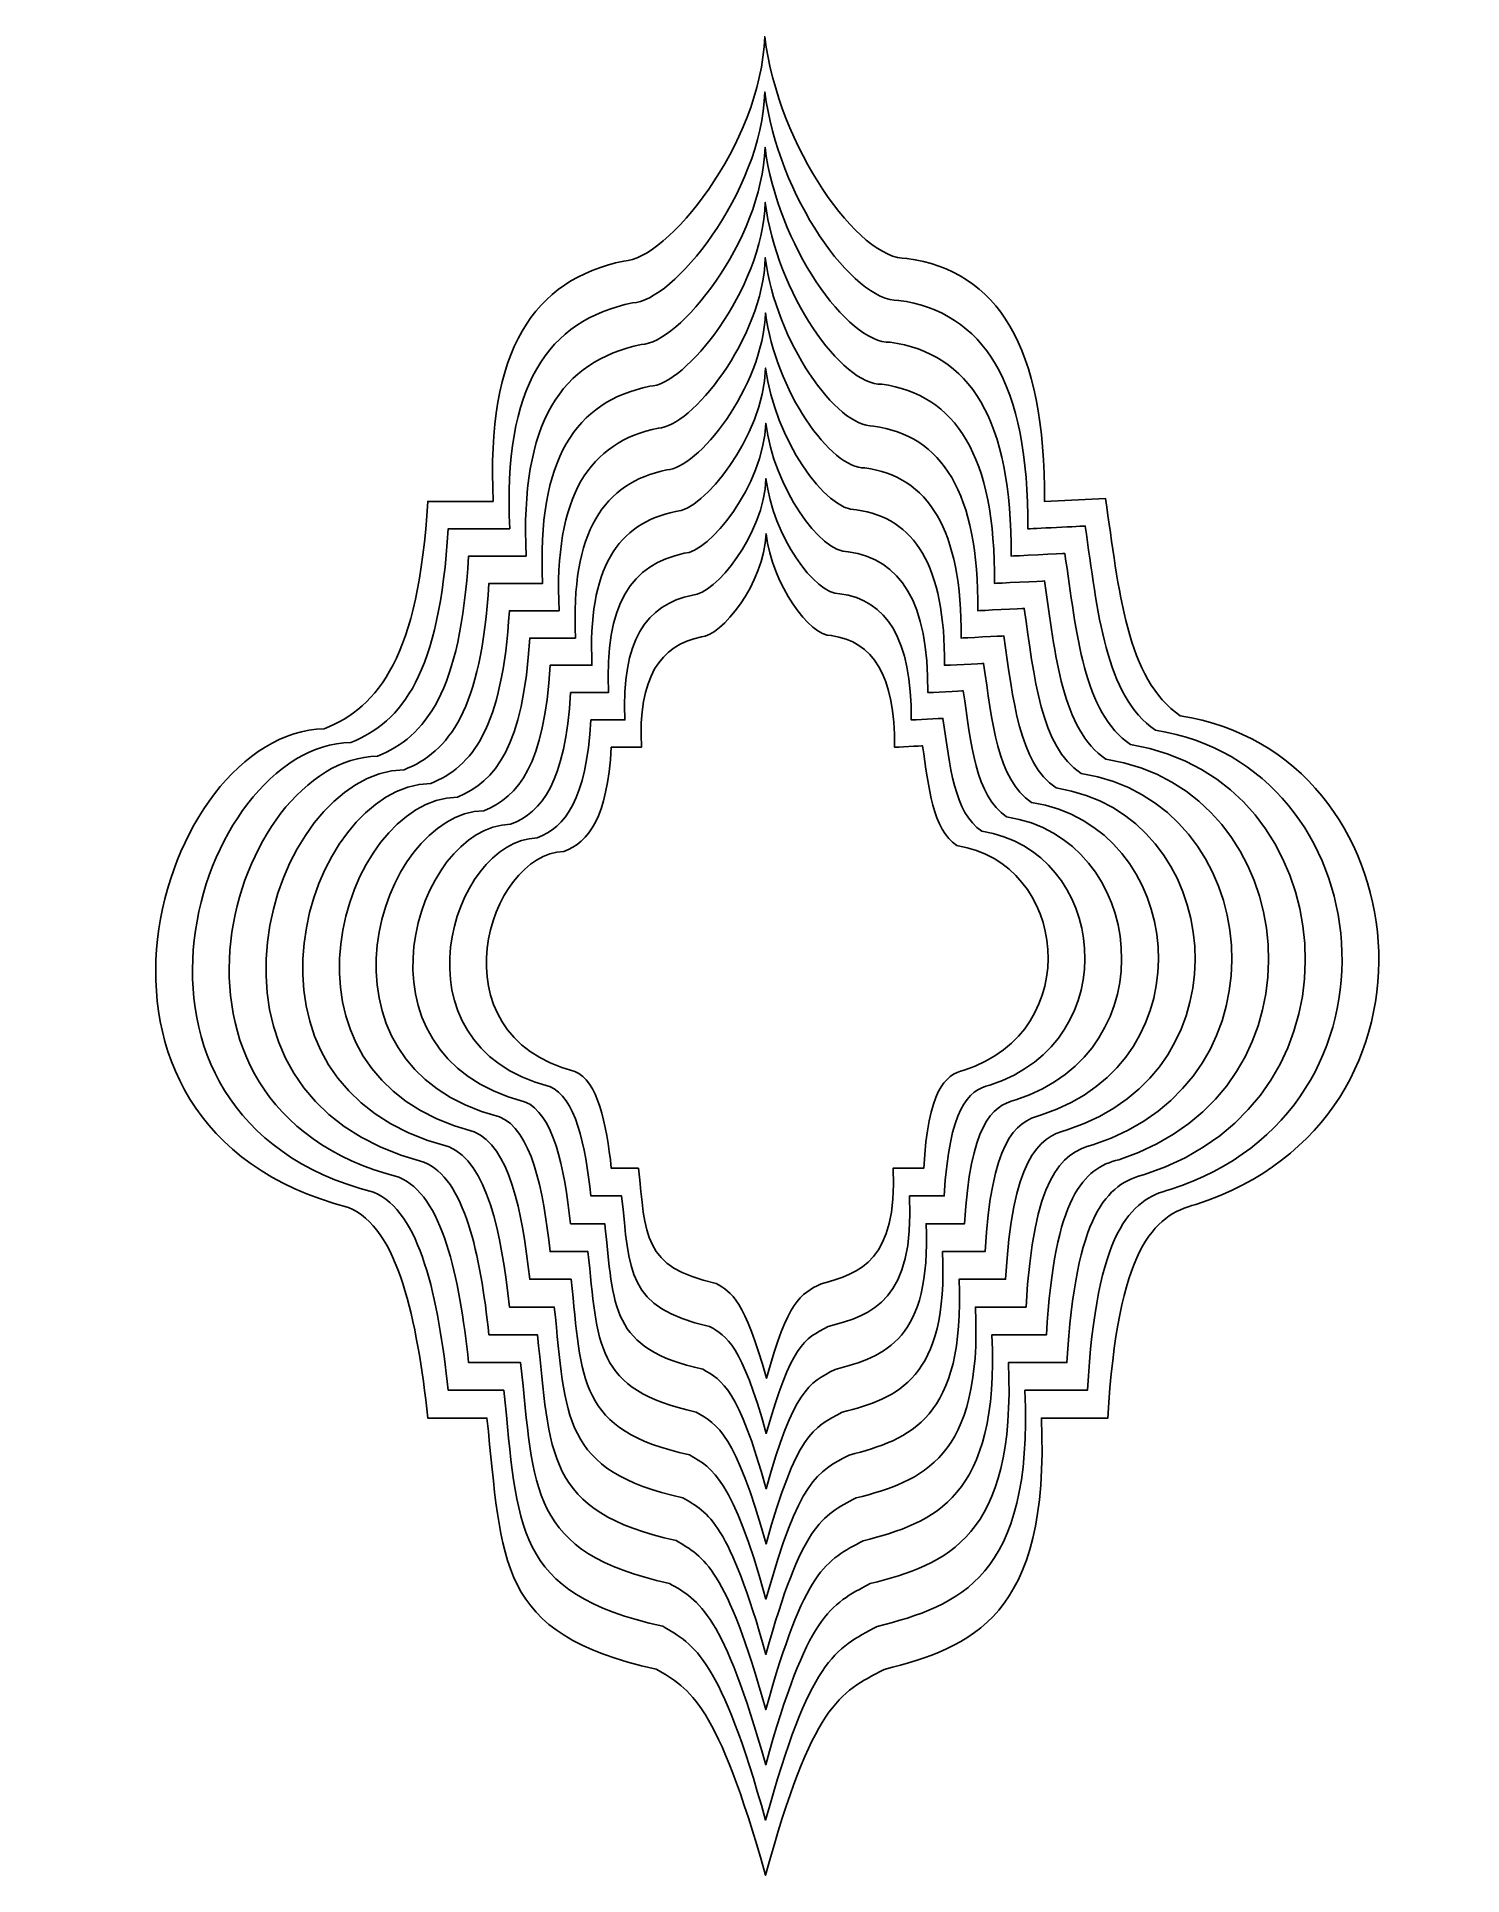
# Model space of a CAD drawing. Header units: centimetres. Extents: x -8.5 to 8.1, y -10.7 to 10.7.
import ezdxf

# ---------------------------------------------------------------- set-up
doc = ezdxf.new("R2010")
doc.units = ezdxf.units.CM
doc.header["$MEASUREMENT"] = 0
doc.layers.add('Layer 1', color=7, linetype='Continuous')

msp = doc.modelspace()

# ---------------------------------------------------------------- linework, layer by layer
at = {"layer": 'Layer 1', "color": 16, "lineweight": 25}
msp.add_open_spline([(-3.19553, 5.32282), (-3.27905, 7.09989), (-2.72387, 7.90748), (-1.67163, 8.1268), (-1.67163, 8.1268), (-1.67161, 8.1268), (-1.6716, 8.1268), (-1.67158, 8.1268), (-1.67158, 8.1268), (-1.17647, 8.13692), (-0.0734, 9.48409), (-0.02951, 10.74271), (-0.02951, 10.74271), (-0.02951, 10.7427), (-0.02951, 10.74269), (-0.02951, 10.74268), (-0.02951, 10.74268), (0.13221, 9.45542), (1.06568, 8.13684), (1.62893, 8.15731), (1.62893, 8.15731), (1.62895, 8.15731), (1.62896, 8.15731), (1.62898, 8.1573), (1.62898, 8.1573), (2.67994, 8.01118), (3.24891, 7.13876), (3.23164, 5.32285), (3.23164, 5.32285), (3.23164, 5.32285), (3.23164, 5.32285), (3.23164, 5.32285), (3.23164, 5.32285), (3.23164, 5.32285), (3.94526, 5.35703), (3.94526, 5.35703), (3.94526, 5.35703), (3.94526, 5.35703), (3.94526, 5.35703), (3.94526, 5.35703), (3.94526, 5.35703), (4.0986, 4.29457), (4.19443, 3.2405), (4.8165, 2.82365), (4.8165, 2.82365), (4.8165, 2.82365), (4.8165, 2.82365), (4.8165, 2.82365), (4.8165, 2.82365), (7.62308, 2.38999), (8.10462, -1.87219), (4.99937, -2.87574), (4.99937, -2.87574), (4.99937, -2.87574), (4.99937, -2.87574), (4.99937, -2.87574), (4.99937, -2.87574), (4.50534, -2.99819), (4.08481, -3.39293), (3.97243, -5.36658), (3.97243, -5.36658), (3.97243, -5.36658), (3.97243, -5.36658), (3.97243, -5.36658), (3.97243, -5.36658), (3.97243, -5.36658), (3.19659, -5.36658), (3.19659, -5.36658), (3.19659, -5.36658), (3.19659, -5.36658), (3.19659, -5.36658), (3.19659, -5.36658), (3.19659, -5.36658), (3.30066, -7.69213), (2.376, -8.03893), (1.36474, -8.29755), (1.36474, -8.29755), (1.36474, -8.29755), (1.36474, -8.29755), (1.36474, -8.29755), (1.36474, -8.29755), (0.83491, -8.57529), (0.53195, -8.70679), (-0.02085, -10.69866), (-0.02085, -10.69866), (-0.02085, -10.69866), (-0.02085, -10.69866), (-0.02085, -10.69866), (-0.02085, -10.69866), (-0.58179, -8.69032), (-0.90207, -8.52254), (-1.29607, -8.29493), (-1.29607, -8.29493), (-1.29607, -8.29493), (-1.29607, -8.29493), (-1.29607, -8.29493), (-1.29607, -8.29493), (-3.16557, -7.88099), (-3.08679, -7.0577), (-3.26877, -5.36658), (-3.26877, -5.36658), (-3.26877, -5.36658), (-3.26877, -5.36658), (-3.26877, -5.36658), (-3.26877, -5.36658), (-3.26877, -5.36658), (-3.95841, -5.36658), (-3.95841, -5.36658), (-3.95841, -5.36658), (-3.95841, -5.36658), (-3.95841, -5.36658), (-3.95841, -5.36658), (-3.95841, -5.36658), (-4.08278, -4.22167), (-4.30457, -3.1423), (-4.88511, -2.90974), (-4.88511, -2.90974), (-4.88512, -2.90974), (-4.88514, -2.90973), (-4.88516, -2.90973), (-4.88516, -2.90973), (-8.51852, -1.96952), (-7.09121, 2.63058), (-5.16529, 2.67202), (-5.16529, 2.67202), (-5.16528, 2.67202), (-5.16527, 2.67203), (-5.16526, 2.67203), (-5.16526, 2.67203), (-4.52863, 2.92739), (-4.06616, 3.51824), (-3.95842, 5.32282), (-3.95842, 5.32282), (-3.95842, 5.32282), (-3.95841, 5.32282), (-3.95839, 5.32282), (-3.95839, 5.32282), (-3.95248, 5.32282), (-3.19553, 5.32282), (-3.19553, 5.32282), (-3.19553, 5.32282), (-3.19553, 5.32282), (-3.19553, 5.32282), (-3.19553, 5.32282)], degree=3, knots=[0, 0, 0, 0, 0.02702703, 0.02702703, 0.02702703, 0.02702703, 0.05405405, 0.05405405, 0.05405405, 0.05405405, 0.08108108, 0.08108108, 0.08108108, 0.08108108, 0.10810811, 0.10810811, 0.10810811, 0.10810811, 0.13513514, 0.13513514, 0.13513514, 0.13513514, 0.16216216, 0.16216216, 0.16216216, 0.16216216, 0.18918919, 0.18918919, 0.18918919, 0.18918919, 0.21621622, 0.21621622, 0.21621622, 0.21621622, 0.24324324, 0.24324324, 0.24324324, 0.24324324, 0.27027027, 0.27027027, 0.27027027, 0.27027027, 0.2972973, 0.2972973, 0.2972973, 0.2972973, 0.32432432, 0.32432432, 0.32432432, 0.32432432, 0.35135135, 0.35135135, 0.35135135, 0.35135135, 0.37837838, 0.37837838, 0.37837838, 0.37837838, 0.40540541, 0.40540541, 0.40540541, 0.40540541, 0.43243243, 0.43243243, 0.43243243, 0.43243243, 0.45945946, 0.45945946, 0.45945946, 0.45945946, 0.48648649, 0.48648649, 0.48648649, 0.48648649, 0.51351351, 0.51351351, 0.51351351, 0.51351351, 0.54054054, 0.54054054, 0.54054054, 0.54054054, 0.56756757, 0.56756757, 0.56756757, 0.56756757, 0.59459459, 0.59459459, 0.59459459, 0.59459459, 0.62162162, 0.62162162, 0.62162162, 0.62162162, 0.64864865, 0.64864865, 0.64864865, 0.64864865, 0.67567568, 0.67567568, 0.67567568, 0.67567568, 0.7027027, 0.7027027, 0.7027027, 0.7027027, 0.72972973, 0.72972973, 0.72972973, 0.72972973, 0.75675676, 0.75675676, 0.75675676, 0.75675676, 0.78378378, 0.78378378, 0.78378378, 0.78378378, 0.81081081, 0.81081081, 0.81081081, 0.81081081, 0.83783784, 0.83783784, 0.83783784, 0.83783784, 0.86486486, 0.86486486, 0.86486486, 0.86486486, 0.89189189, 0.89189189, 0.89189189, 0.89189189, 0.91891892, 0.91891892, 0.91891892, 0.91891892, 0.94594595, 0.94594595, 0.94594595, 0.94594595, 1, 1, 1, 1], dxfattribs=at)
at = {"layer": 'Layer 1', "color": 5}
for points, knots in [([(-3.00356, 5.00438), (-3.08207, 6.67469), (-2.56023, 7.43377), (-1.5712, 7.63992), (-1.5712, 7.63992), (-1.57119, 7.63992), (-1.57117, 7.63992), (-1.57115, 7.63992), (-1.57115, 7.63992), (-1.10578, 7.64943), (-0.06898, 8.91567), (-0.02772, 10.09868), (-0.02772, 10.09868), (-0.02771, 10.09867), (-0.02771, 10.09866), (-0.02771, 10.09865), (-0.02771, 10.09865), (0.12429, 8.88872), (1.00168, 7.64935), (1.5311, 7.66858), (1.5311, 7.66858), (1.53111, 7.66858), (1.53113, 7.66858), (1.53115, 7.66857), (1.53115, 7.66857), (2.51898, 7.53123), (3.05377, 6.71122), (3.03754, 5.00439), (3.03754, 5.00439), (3.03754, 5.00439), (3.03754, 5.00439), (3.03754, 5.00439), (3.03754, 5.00439), (3.03782, 5.0044), (3.70829, 5.03651), (3.70829, 5.03651), (3.70829, 5.03651), (3.70829, 5.03651), (3.70829, 5.03651), (3.70829, 5.0365), (3.70829, 5.0365), (3.85242, 4.03787), (3.94249, 3.04712), (4.52719, 2.65532), (4.52719, 2.65532), (4.52719, 2.65532), (4.52719, 2.65532), (4.5272, 2.65532), (4.5272, 2.65532), (7.16518, 2.2477), (7.61779, -1.75842), (4.69908, -2.70169), (4.69908, -2.70169), (4.69908, -2.70169), (4.69908, -2.70169), (4.69908, -2.70169), (4.69908, -2.70169), (4.23473, -2.81679), (3.83946, -3.18782), (3.73384, -5.0429), (3.73384, -5.0429), (3.73384, -5.0429), (3.73384, -5.0429), (3.73384, -5.0429), (3.73384, -5.0429), (3.73353, -5.0429), (3.0046, -5.0429), (3.0046, -5.0429), (3.0046, -5.0429), (3.0046, -5.0429), (3.0046, -5.0429), (3.0046, -5.04291), (3.0046, -5.04291), (3.10242, -7.22876), (2.2333, -7.55472), (1.28279, -7.7978), (1.28279, -7.7978), (1.28278, -7.7978), (1.28278, -7.7978), (1.28278, -7.7978), (1.28278, -7.7978), (0.78478, -8.05886), (0.50002, -8.18246), (-0.01957, -10.05467), (-0.01957, -10.05467), (-0.01957, -10.05467), (-0.01957, -10.05467), (-0.01957, -10.05467), (-0.01957, -10.05467), (-0.54681, -8.16698), (-0.84786, -8.00928), (-1.21818, -7.79535), (-1.21818, -7.79535), (-1.21818, -7.79535), (-1.21818, -7.79535), (-1.21818, -7.79535), (-1.21818, -7.79535), (-2.97537, -7.40628), (-2.90132, -6.63245), (-3.07237, -5.04291), (-3.07237, -5.04291), (-3.07237, -5.04291), (-3.07237, -5.04291), (-3.07237, -5.04291), (-3.07237, -5.04291), (-3.07264, -5.04291), (-3.72058, -5.04291), (-3.72058, -5.04291), (-3.72058, -5.04291), (-3.72058, -5.04291), (-3.72058, -5.04291), (-3.72058, -5.0429), (-3.72058, -5.0429), (-3.83748, -3.96677), (-4.04594, -2.95224), (-4.59161, -2.73365), (-4.59161, -2.73365), (-4.59162, -2.73365), (-4.59163, -2.73364), (-4.59164, -2.73364), (-4.59164, -2.73364), (-8.00675, -1.84988), (-6.66518, 2.47387), (-4.85496, 2.51282), (-4.85496, 2.51282), (-4.85495, 2.51282), (-4.85494, 2.51283), (-4.85493, 2.51283), (-4.85493, 2.51283), (-4.25654, 2.75285), (-3.82185, 3.3082), (-3.72059, 5.00438), (-3.72059, 5.00438), (-3.72059, 5.00438), (-3.72058, 5.00438), (-3.72056, 5.00438), (-3.72056, 5.00438), (-3.7153, 5.00438), (-3.00353, 5.00438), (-3.00353, 5.00438), (-3.00353, 5.00438), (-3.00353, 5.00438), (-3.00353, 5.00438), (-3.00353, 5.00438), (-3.00353, 5.00438), (-3.00353, 5.00438), (-3.00356, 5.00438), (-3.00356, 5.00438)], [0, 0, 0, 0, 0.02631579, 0.02631579, 0.02631579, 0.02631579, 0.05263158, 0.05263158, 0.05263158, 0.05263158, 0.07894737, 0.07894737, 0.07894737, 0.07894737, 0.10526316, 0.10526316, 0.10526316, 0.10526316, 0.13157895, 0.13157895, 0.13157895, 0.13157895, 0.15789474, 0.15789474, 0.15789474, 0.15789474, 0.18421053, 0.18421053, 0.18421053, 0.18421053, 0.21052632, 0.21052632, 0.21052632, 0.21052632, 0.23684211, 0.23684211, 0.23684211, 0.23684211, 0.26315789, 0.26315789, 0.26315789, 0.26315789, 0.28947368, 0.28947368, 0.28947368, 0.28947368, 0.31578947, 0.31578947, 0.31578947, 0.31578947, 0.34210526, 0.34210526, 0.34210526, 0.34210526, 0.36842105, 0.36842105, 0.36842105, 0.36842105, 0.39473684, 0.39473684, 0.39473684, 0.39473684, 0.42105263, 0.42105263, 0.42105263, 0.42105263, 0.44736842, 0.44736842, 0.44736842, 0.44736842, 0.47368421, 0.47368421, 0.47368421, 0.47368421, 0.5, 0.5, 0.5, 0.5, 0.52631579, 0.52631579, 0.52631579, 0.52631579, 0.55263158, 0.55263158, 0.55263158, 0.55263158, 0.57894737, 0.57894737, 0.57894737, 0.57894737, 0.60526316, 0.60526316, 0.60526316, 0.60526316, 0.63157895, 0.63157895, 0.63157895, 0.63157895, 0.65789474, 0.65789474, 0.65789474, 0.65789474, 0.68421053, 0.68421053, 0.68421053, 0.68421053, 0.71052632, 0.71052632, 0.71052632, 0.71052632, 0.73684211, 0.73684211, 0.73684211, 0.73684211, 0.76315789, 0.76315789, 0.76315789, 0.76315789, 0.78947368, 0.78947368, 0.78947368, 0.78947368, 0.81578947, 0.81578947, 0.81578947, 0.81578947, 0.84210526, 0.84210526, 0.84210526, 0.84210526, 0.86842105, 0.86842105, 0.86842105, 0.86842105, 0.89473684, 0.89473684, 0.89473684, 0.89473684, 0.92105263, 0.92105263, 0.92105263, 0.92105263, 0.94736842, 0.94736842, 0.94736842, 0.94736842, 1, 1, 1, 1]), ([(-2.61961, 4.36751), (-2.68808, 5.82432), (-2.23295, 6.48636), (-1.37034, 6.66616), (-1.37034, 6.66616), (-1.37033, 6.66616), (-1.37032, 6.66616), (-1.37031, 6.66616), (-1.37031, 6.66616), (-0.96443, 6.67444), (-0.06015, 7.77884), (-0.02416, 8.81063), (-0.02416, 8.81063), (-0.02416, 8.81062), (-0.02416, 8.81062), (-0.02416, 8.81061), (-0.02416, 8.81061), (0.10841, 7.75534), (0.87365, 6.67438), (1.3354, 6.69116), (1.3354, 6.69116), (1.33541, 6.69116), (1.33542, 6.69116), (1.33543, 6.69116), (1.33543, 6.69116), (2.19699, 6.57138), (2.66343, 5.85618), (2.64927, 4.36753), (2.64927, 4.36753), (2.64927, 4.36753), (2.64928, 4.36753), (2.64928, 4.36753), (2.64928, 4.36753), (2.65013, 4.36758), (3.23429, 4.39555), (3.23429, 4.39555), (3.23429, 4.39555), (3.23429, 4.39555), (3.23429, 4.39554), (3.23429, 4.39554), (3.23429, 4.39554), (3.35999, 3.52456), (3.43855, 2.66046), (3.94851, 2.31874), (3.94851, 2.31874), (3.94852, 2.31874), (3.94852, 2.31874), (3.94852, 2.31874), (3.94852, 2.31874), (6.2493, 1.96322), (6.64405, -1.53082), (4.09842, -2.35351), (4.09842, -2.35351), (4.09842, -2.35351), (4.09841, -2.35351), (4.09841, -2.35351), (4.09841, -2.35351), (3.69342, -2.4539), (3.34868, -2.77751), (3.25656, -4.39545), (3.25656, -4.39545), (3.25656, -4.39545), (3.25656, -4.39545), (3.25655, -4.39545), (3.25655, -4.39545), (3.25563, -4.39545), (2.62054, -4.39545), (2.62054, -4.39545), (2.62054, -4.39545), (2.62054, -4.39545), (2.62054, -4.39546), (2.62054, -4.39547), (2.62054, -4.39547), (2.70585, -6.3019), (1.94783, -6.58619), (1.11882, -6.79821), (1.11882, -6.79821), (1.11881, -6.79821), (1.11881, -6.79821), (1.1188, -6.79822), (1.1188, -6.79822), (0.68446, -7.0259), (0.4361, -7.13372), (-0.01707, -8.7666), (-0.01707, -8.7666), (-0.01707, -8.7666), (-0.01708, -8.76659), (-0.01708, -8.76659), (-0.01708, -8.76659), (-0.47692, -7.1202), (-0.73949, -6.98266), (-1.06248, -6.79607), (-1.06248, -6.79607), (-1.06248, -6.79607), (-1.06249, -6.79607), (-1.06249, -6.79607), (-1.06249, -6.79607), (-2.59506, -6.45673), (-2.53048, -5.78181), (-2.67966, -4.39546), (-2.67966, -4.39546), (-2.67966, -4.39546), (-2.67966, -4.39546), (-2.67966, -4.39546), (-2.67966, -4.39546), (-2.68048, -4.39546), (-3.24501, -4.39546), (-3.24501, -4.39546), (-3.24501, -4.39546), (-3.24501, -4.39545), (-3.24501, -4.39545), (-3.24501, -4.39544), (-3.24501, -4.39544), (-3.34697, -3.45687), (-3.52878, -2.57203), (-4.0047, -2.38138), (-4.0047, -2.38138), (-4.00471, -2.38138), (-4.00472, -2.38138), (-4.00473, -2.38137), (-4.00473, -2.38137), (-6.98329, -1.6106), (-5.81321, 2.16048), (-4.23438, 2.19445), (-4.23438, 2.19445), (-4.23437, 2.19445), (-4.23437, 2.19446), (-4.23436, 2.19446), (-4.23436, 2.19446), (-3.71246, 2.4038), (-3.33333, 2.88816), (-3.24501, 4.36753), (-3.24501, 4.36753), (-3.24501, 4.36753), (-3.245, 4.36753), (-3.24499, 4.36753), (-3.24499, 4.36753), (-3.24105, 4.36753), (-2.61961, 4.36753), (-2.61961, 4.36753), (-2.61961, 4.36753), (-2.61961, 4.36753), (-2.61961, 4.36753), (-2.61961, 4.36753), (-2.61961, 4.36753), (-2.61961, 4.36753), (-2.61961, 4.36751), (-2.61961, 4.36751)], [0, 0, 0, 0, 0.02631579, 0.02631579, 0.02631579, 0.02631579, 0.05263158, 0.05263158, 0.05263158, 0.05263158, 0.07894737, 0.07894737, 0.07894737, 0.07894737, 0.10526316, 0.10526316, 0.10526316, 0.10526316, 0.13157895, 0.13157895, 0.13157895, 0.13157895, 0.15789474, 0.15789474, 0.15789474, 0.15789474, 0.18421053, 0.18421053, 0.18421053, 0.18421053, 0.21052632, 0.21052632, 0.21052632, 0.21052632, 0.23684211, 0.23684211, 0.23684211, 0.23684211, 0.26315789, 0.26315789, 0.26315789, 0.26315789, 0.28947368, 0.28947368, 0.28947368, 0.28947368, 0.31578947, 0.31578947, 0.31578947, 0.31578947, 0.34210526, 0.34210526, 0.34210526, 0.34210526, 0.36842105, 0.36842105, 0.36842105, 0.36842105, 0.39473684, 0.39473684, 0.39473684, 0.39473684, 0.42105263, 0.42105263, 0.42105263, 0.42105263, 0.44736842, 0.44736842, 0.44736842, 0.44736842, 0.47368421, 0.47368421, 0.47368421, 0.47368421, 0.5, 0.5, 0.5, 0.5, 0.52631579, 0.52631579, 0.52631579, 0.52631579, 0.55263158, 0.55263158, 0.55263158, 0.55263158, 0.57894737, 0.57894737, 0.57894737, 0.57894737, 0.60526316, 0.60526316, 0.60526316, 0.60526316, 0.63157895, 0.63157895, 0.63157895, 0.63157895, 0.65789474, 0.65789474, 0.65789474, 0.65789474, 0.68421053, 0.68421053, 0.68421053, 0.68421053, 0.71052632, 0.71052632, 0.71052632, 0.71052632, 0.73684211, 0.73684211, 0.73684211, 0.73684211, 0.76315789, 0.76315789, 0.76315789, 0.76315789, 0.78947368, 0.78947368, 0.78947368, 0.78947368, 0.81578947, 0.81578947, 0.81578947, 0.81578947, 0.84210526, 0.84210526, 0.84210526, 0.84210526, 0.86842105, 0.86842105, 0.86842105, 0.86842105, 0.89473684, 0.89473684, 0.89473684, 0.89473684, 0.92105263, 0.92105263, 0.92105263, 0.92105263, 0.94736842, 0.94736842, 0.94736842, 0.94736842, 1, 1, 1, 1]), ([(-1.85172, 3.09378), (-1.90012, 4.12357), (-1.5784, 4.59156), (-0.96863, 4.71866), (-0.96863, 4.71866), (-0.96863, 4.71866), (-0.96862, 4.71866), (-0.96862, 4.71866), (-0.96862, 4.71866), (-0.68171, 4.72449), (-0.04248, 5.50518), (-0.01704, 6.23455), (-0.01704, 6.23455), (-0.01704, 6.23455), (-0.01704, 6.23455), (-0.01704, 6.23454), (-0.01704, 6.23454), (0.07667, 5.48858), (0.61761, 4.72447), (0.94401, 4.73633), (0.94401, 4.73633), (0.94401, 4.73633), (0.94402, 4.73633), (0.94402, 4.73633), (0.94402, 4.73633), (1.55305, 4.65166), (1.88277, 4.1461), (1.87276, 3.09379), (1.87276, 3.09379), (1.87276, 3.09379), (1.87277, 3.09379), (1.87277, 3.09379), (1.87277, 3.09379), (1.87475, 3.0939), (2.2863, 3.11359), (2.2863, 3.11359), (2.2863, 3.11359), (2.2863, 3.11358), (2.2863, 3.11357), (2.2863, 3.11356), (2.2863, 3.11356), (2.37516, 2.49789), (2.4307, 1.88708), (2.79117, 1.64553), (2.79117, 1.64553), (2.79118, 1.64553), (2.79119, 1.64553), (2.7912, 1.64553), (2.7912, 1.64553), (4.41756, 1.39421), (4.6966, -1.07566), (2.89714, -1.65721), (2.89714, -1.65721), (2.89713, -1.65721), (2.89712, -1.65722), (2.89711, -1.65722), (2.89711, -1.65722), (2.61084, -1.72819), (2.36716, -1.95696), (2.30204, -3.10063), (2.30204, -3.10063), (2.30204, -3.10063), (2.30203, -3.10063), (2.30202, -3.10063), (2.30202, -3.10063), (2.29987, -3.10063), (1.85244, -3.10063), (1.85244, -3.10063), (1.85244, -3.10063), (1.85244, -3.10064), (1.85245, -3.10066), (1.85245, -3.10066), (1.85245, -3.10066), (1.91274, -4.44826), (1.37692, -4.64922), (0.79091, -4.79909), (0.79091, -4.79909), (0.7909, -4.7991), (0.79089, -4.7991), (0.79088, -4.79911), (0.79088, -4.79911), (0.48387, -4.96005), (0.30831, -5.03628), (-0.01202, -6.19051), (-0.01202, -6.19051), (-0.01203, -6.1905), (-0.01203, -6.19049), (-0.01203, -6.19048), (-0.01203, -6.19048), (-0.33709, -5.0267), (-0.52269, -4.92947), (-0.751, -4.79758), (-0.751, -4.79758), (-0.75101, -4.79758), (-0.75102, -4.79757), (-0.75103, -4.79757), (-0.75103, -4.79757), (-1.83435, -4.55769), (-1.78871, -4.08061), (-1.89416, -3.10062), (-1.89416, -3.10062), (-1.89416, -3.10062), (-1.89416, -3.10062), (-1.89417, -3.10062), (-1.89417, -3.10062), (-1.89608, -3.10062), (-2.2938, -3.10062), (-2.2938, -3.10062), (-2.2938, -3.10062), (-2.2938, -3.10061), (-2.2938, -3.10059), (-2.2938, -3.10059), (-2.2938, -3.10059), (-2.36587, -2.43714), (-2.4944, -1.81168), (-2.83081, -1.67691), (-2.83081, -1.67691), (-2.83081, -1.67691), (-2.83082, -1.67691), (-2.83082, -1.67691), (-2.83082, -1.67691), (-4.93633, -1.13207), (-4.10922, 1.53365), (-2.99316, 1.55767), (-2.99316, 1.55767), (-2.99316, 1.55767), (-2.99316, 1.55767), (-2.99315, 1.55767), (-2.99315, 1.55767), (-2.62422, 1.70565), (-2.35622, 2.04803), (-2.29379, 3.09378), (-2.29379, 3.09378), (-2.29379, 3.09378), (-2.29379, 3.09378), (-2.29378, 3.09378), (-2.29378, 3.09378), (-2.29247, 3.09378), (-1.8517, 3.09378), (-1.8517, 3.09378), (-1.8517, 3.09378), (-1.8517, 3.09378), (-1.8517, 3.09378), (-1.8517, 3.09378), (-1.8517, 3.09378), (-1.8517, 3.09378), (-1.85172, 3.09378), (-1.85172, 3.09378)], [0, 0, 0, 0, 0.02631579, 0.02631579, 0.02631579, 0.02631579, 0.05263158, 0.05263158, 0.05263158, 0.05263158, 0.07894737, 0.07894737, 0.07894737, 0.07894737, 0.10526316, 0.10526316, 0.10526316, 0.10526316, 0.13157895, 0.13157895, 0.13157895, 0.13157895, 0.15789474, 0.15789474, 0.15789474, 0.15789474, 0.18421053, 0.18421053, 0.18421053, 0.18421053, 0.21052632, 0.21052632, 0.21052632, 0.21052632, 0.23684211, 0.23684211, 0.23684211, 0.23684211, 0.26315789, 0.26315789, 0.26315789, 0.26315789, 0.28947368, 0.28947368, 0.28947368, 0.28947368, 0.31578947, 0.31578947, 0.31578947, 0.31578947, 0.34210526, 0.34210526, 0.34210526, 0.34210526, 0.36842105, 0.36842105, 0.36842105, 0.36842105, 0.39473684, 0.39473684, 0.39473684, 0.39473684, 0.42105263, 0.42105263, 0.42105263, 0.42105263, 0.44736842, 0.44736842, 0.44736842, 0.44736842, 0.47368421, 0.47368421, 0.47368421, 0.47368421, 0.5, 0.5, 0.5, 0.5, 0.52631579, 0.52631579, 0.52631579, 0.52631579, 0.55263158, 0.55263158, 0.55263158, 0.55263158, 0.57894737, 0.57894737, 0.57894737, 0.57894737, 0.60526316, 0.60526316, 0.60526316, 0.60526316, 0.63157895, 0.63157895, 0.63157895, 0.63157895, 0.65789474, 0.65789474, 0.65789474, 0.65789474, 0.68421053, 0.68421053, 0.68421053, 0.68421053, 0.71052632, 0.71052632, 0.71052632, 0.71052632, 0.73684211, 0.73684211, 0.73684211, 0.73684211, 0.76315789, 0.76315789, 0.76315789, 0.76315789, 0.78947368, 0.78947368, 0.78947368, 0.78947368, 0.81578947, 0.81578947, 0.81578947, 0.81578947, 0.84210526, 0.84210526, 0.84210526, 0.84210526, 0.86842105, 0.86842105, 0.86842105, 0.86842105, 0.89473684, 0.89473684, 0.89473684, 0.89473684, 0.92105263, 0.92105263, 0.92105263, 0.92105263, 0.94736842, 0.94736842, 0.94736842, 0.94736842, 1, 1, 1, 1]), ([(-1.46777, 2.45691), (-1.50613, 3.2732), (-1.25111, 3.64416), (-0.76777, 3.7449), (-0.76777, 3.7449), (-0.76777, 3.7449), (-0.76777, 3.7449), (-0.76777, 3.7449), (-0.76777, 3.7449), (-0.54035, 3.74951), (-0.03364, 4.36835), (-0.01348, 4.9465), (-0.01348, 4.9465), (-0.01348, 4.9465), (-0.01348, 4.9465), (-0.01348, 4.9465), (-0.01348, 4.9465), (0.0608, 4.3552), (0.48959, 3.74951), (0.74832, 3.75891), (0.74832, 3.75891), (0.74832, 3.75891), (0.74832, 3.75891), (0.74832, 3.75891), (0.74832, 3.75891), (1.23109, 3.6918), (1.49244, 3.29106), (1.48452, 2.45692), (1.48452, 2.45692), (1.48452, 2.45692), (1.48453, 2.45692), (1.48454, 2.45692), (1.48454, 2.45692), (1.48708, 2.45705), (1.81232, 2.47262), (1.81232, 2.47262), (1.81232, 2.47262), (1.81232, 2.47261), (1.81232, 2.47259), (1.81233, 2.47257), (1.81233, 2.47257), (1.88276, 1.98455), (1.92679, 1.50039), (2.21252, 1.30892), (2.21252, 1.30892), (2.21253, 1.30892), (2.21254, 1.30892), (2.21255, 1.30892), (2.21255, 1.30892), (3.50171, 1.10969), (3.72289, -0.84808), (2.29652, -1.30906), (2.29652, -1.30906), (2.2965, -1.30906), (2.29649, -1.30907), (2.29647, -1.30907), (2.29647, -1.30907), (2.06956, -1.36533), (1.87641, -1.54668), (1.82479, -2.45321), (1.82479, -2.45321), (1.82479, -2.45321), (1.82478, -2.45321), (1.82477, -2.45321), (1.82477, -2.45321), (1.82201, -2.45321), (1.46841, -2.45321), (1.46841, -2.45321), (1.46841, -2.45321), (1.46841, -2.45323), (1.46841, -2.45324), (1.46841, -2.45326), (1.46841, -2.45326), (1.5162, -3.52145), (1.09147, -3.68074), (0.62696, -3.79953), (0.62696, -3.79953), (0.62694, -3.79954), (0.62693, -3.79955), (0.62691, -3.79955), (0.62691, -3.79955), (0.38357, -3.92711), (0.2444, -3.98756), (-0.00951, -4.90246), (-0.00951, -4.90246), (-0.00952, -4.90245), (-0.00952, -4.90243), (-0.00952, -4.90241), (-0.00952, -4.90241), (-0.26718, -3.97993), (-0.4143, -3.90286), (-0.59527, -3.79831), (-0.59527, -3.79831), (-0.59529, -3.79831), (-0.5953, -3.7983), (-0.59532, -3.7983), (-0.59532, -3.7983), (-1.45402, -3.60816), (-1.41784, -3.22998), (-1.50143, -2.45319), (-1.50143, -2.45319), (-1.50143, -2.45319), (-1.50144, -2.45319), (-1.50145, -2.45319), (-1.50145, -2.45319), (-1.50391, -2.45319), (-1.81821, -2.45319), (-1.81821, -2.45319), (-1.81821, -2.45319), (-1.81822, -2.45317), (-1.81822, -2.45316), (-1.81822, -2.45314), (-1.81822, -2.45314), (-1.87535, -1.92725), (-1.97723, -1.43147), (-2.24389, -1.32465), (-2.24389, -1.32465), (-2.24389, -1.32465), (-2.24389, -1.32465), (-2.24389, -1.32465), (-2.24389, -1.32465), (-3.91287, -0.89277), (-3.25724, 1.22027), (-2.37258, 1.2393), (-2.37258, 1.2393), (-2.37258, 1.2393), (-2.37258, 1.2393), (-2.37258, 1.2393), (-2.37258, 1.2393), (-2.08014, 1.3566), (-1.8677, 1.62799), (-1.81821, 2.45693), (-1.81821, 2.45693), (-1.81821, 2.45693), (-1.81821, 2.45693), (-1.81821, 2.45693), (-1.81821, 2.45693), (-1.81821, 2.45693), (-1.46778, 2.45693), (-1.46778, 2.45693), (-1.46778, 2.45693), (-1.46778, 2.45693), (-1.46778, 2.45693), (-1.46778, 2.45693), (-1.46778, 2.45693), (-1.46778, 2.45693), (-1.46777, 2.45691), (-1.46777, 2.45691)], [0, 0, 0, 0, 0.02631579, 0.02631579, 0.02631579, 0.02631579, 0.05263158, 0.05263158, 0.05263158, 0.05263158, 0.07894737, 0.07894737, 0.07894737, 0.07894737, 0.10526316, 0.10526316, 0.10526316, 0.10526316, 0.13157895, 0.13157895, 0.13157895, 0.13157895, 0.15789474, 0.15789474, 0.15789474, 0.15789474, 0.18421053, 0.18421053, 0.18421053, 0.18421053, 0.21052632, 0.21052632, 0.21052632, 0.21052632, 0.23684211, 0.23684211, 0.23684211, 0.23684211, 0.26315789, 0.26315789, 0.26315789, 0.26315789, 0.28947368, 0.28947368, 0.28947368, 0.28947368, 0.31578947, 0.31578947, 0.31578947, 0.31578947, 0.34210526, 0.34210526, 0.34210526, 0.34210526, 0.36842105, 0.36842105, 0.36842105, 0.36842105, 0.39473684, 0.39473684, 0.39473684, 0.39473684, 0.42105263, 0.42105263, 0.42105263, 0.42105263, 0.44736842, 0.44736842, 0.44736842, 0.44736842, 0.47368421, 0.47368421, 0.47368421, 0.47368421, 0.5, 0.5, 0.5, 0.5, 0.52631579, 0.52631579, 0.52631579, 0.52631579, 0.55263158, 0.55263158, 0.55263158, 0.55263158, 0.57894737, 0.57894737, 0.57894737, 0.57894737, 0.60526316, 0.60526316, 0.60526316, 0.60526316, 0.63157895, 0.63157895, 0.63157895, 0.63157895, 0.65789474, 0.65789474, 0.65789474, 0.65789474, 0.68421053, 0.68421053, 0.68421053, 0.68421053, 0.71052632, 0.71052632, 0.71052632, 0.71052632, 0.73684211, 0.73684211, 0.73684211, 0.73684211, 0.76315789, 0.76315789, 0.76315789, 0.76315789, 0.78947368, 0.78947368, 0.78947368, 0.78947368, 0.81578947, 0.81578947, 0.81578947, 0.81578947, 0.84210526, 0.84210526, 0.84210526, 0.84210526, 0.86842105, 0.86842105, 0.86842105, 0.86842105, 0.89473684, 0.89473684, 0.89473684, 0.89473684, 0.92105263, 0.92105263, 0.92105263, 0.92105263, 0.94736842, 0.94736842, 0.94736842, 0.94736842, 1, 1, 1, 1]), ([(-3.00356, 5.00438), (-3.00356, 5.00438), (-3.00356, 5.00438), (-3.00356, 5.00438), (-3.00356, 5.00438), (-3.00356, 5.00438), (-3.00356, 5.00438), (-3.00356, 5.00438)], [0, 0, 0, 0, 0.33333333, 0.33333333, 0.33333333, 0.33333333, 1, 1, 1, 1]), ([(-2.61961, 4.36751), (-2.61961, 4.36751), (-2.61961, 4.36751), (-2.61961, 4.36751), (-2.61961, 4.36751), (-2.61961, 4.36751), (-2.61961, 4.36751), (-2.61961, 4.36751)], [0, 0, 0, 0, 0.33333333, 0.33333333, 0.33333333, 0.33333333, 1, 1, 1, 1]), ([(-1.85172, 3.09378), (-1.85172, 3.09378), (-1.85172, 3.09378), (-1.85172, 3.09378), (-1.85172, 3.09378), (-1.85172, 3.09378), (-1.85172, 3.09378), (-1.85172, 3.09378)], [0, 0, 0, 0, 0.33333333, 0.33333333, 0.33333333, 0.33333333, 1, 1, 1, 1]), ([(-1.46777, 2.45691), (-1.46777, 2.45691), (-1.46777, 2.45691), (-1.46777, 2.45691), (-1.46777, 2.45691), (-1.46777, 2.45691), (-1.46777, 2.45691), (-1.46777, 2.45691)], [0, 0, 0, 0, 0.33333333, 0.33333333, 0.33333333, 0.33333333, 1, 1, 1, 1])]:
    msp.add_open_spline(points, degree=3, knots=knots, dxfattribs=at)
at = {"layer": 'Layer 1', "lineweight": 25}
for points, knots in [([(-3.00356, 5.00438), (-3.08207, 6.67469), (-2.56023, 7.43377), (-1.5712, 7.63992), (-1.5712, 7.63992), (-1.57119, 7.63992), (-1.57117, 7.63992), (-1.57115, 7.63992), (-1.57115, 7.63992), (-1.10578, 7.64943), (-0.06898, 8.91567), (-0.02772, 10.09868), (-0.02772, 10.09868), (-0.02771, 10.09867), (-0.02771, 10.09866), (-0.02771, 10.09865), (-0.02771, 10.09865), (0.12429, 8.88872), (1.00168, 7.64935), (1.5311, 7.66858), (1.5311, 7.66858), (1.53111, 7.66858), (1.53113, 7.66858), (1.53115, 7.66857), (1.53115, 7.66857), (2.51898, 7.53123), (3.05377, 6.71122), (3.03754, 5.00439), (3.03754, 5.00439), (3.03754, 5.00439), (3.03754, 5.00439), (3.03754, 5.00439), (3.03754, 5.00439), (3.03782, 5.0044), (3.70829, 5.03651), (3.70829, 5.03651), (3.70829, 5.03651), (3.70829, 5.03651), (3.70829, 5.03651), (3.70829, 5.0365), (3.70829, 5.0365), (3.85242, 4.03787), (3.94249, 3.04712), (4.52719, 2.65532), (4.52719, 2.65532), (4.52719, 2.65532), (4.52719, 2.65532), (4.5272, 2.65532), (4.5272, 2.65532), (7.16518, 2.2477), (7.61779, -1.75842), (4.69908, -2.70169), (4.69908, -2.70169), (4.69908, -2.70169), (4.69908, -2.70169), (4.69908, -2.70169), (4.69908, -2.70169), (4.23473, -2.81679), (3.83946, -3.18782), (3.73384, -5.0429), (3.73384, -5.0429), (3.73384, -5.0429), (3.73384, -5.0429), (3.73384, -5.0429), (3.73384, -5.0429), (3.73353, -5.0429), (3.0046, -5.0429), (3.0046, -5.0429), (3.0046, -5.0429), (3.0046, -5.0429), (3.0046, -5.0429), (3.0046, -5.04291), (3.0046, -5.04291), (3.10242, -7.22876), (2.2333, -7.55472), (1.28279, -7.7978), (1.28279, -7.7978), (1.28278, -7.7978), (1.28278, -7.7978), (1.28278, -7.7978), (1.28278, -7.7978), (0.78478, -8.05886), (0.50002, -8.18246), (-0.01957, -10.05467), (-0.01957, -10.05467), (-0.01957, -10.05467), (-0.01957, -10.05467), (-0.01957, -10.05467), (-0.01957, -10.05467), (-0.54681, -8.16698), (-0.84786, -8.00928), (-1.21818, -7.79535), (-1.21818, -7.79535), (-1.21818, -7.79535), (-1.21818, -7.79535), (-1.21818, -7.79535), (-1.21818, -7.79535), (-2.97537, -7.40628), (-2.90132, -6.63245), (-3.07237, -5.04291), (-3.07237, -5.04291), (-3.07237, -5.04291), (-3.07237, -5.04291), (-3.07237, -5.04291), (-3.07237, -5.04291), (-3.07264, -5.04291), (-3.72058, -5.04291), (-3.72058, -5.04291), (-3.72058, -5.04291), (-3.72058, -5.04291), (-3.72058, -5.04291), (-3.72058, -5.0429), (-3.72058, -5.0429), (-3.83748, -3.96677), (-4.04594, -2.95224), (-4.59161, -2.73365), (-4.59161, -2.73365), (-4.59162, -2.73365), (-4.59163, -2.73364), (-4.59164, -2.73364), (-4.59164, -2.73364), (-8.00675, -1.84988), (-6.66518, 2.47387), (-4.85496, 2.51282), (-4.85496, 2.51282), (-4.85495, 2.51282), (-4.85494, 2.51283), (-4.85493, 2.51283), (-4.85493, 2.51283), (-4.25654, 2.75285), (-3.82185, 3.3082), (-3.72059, 5.00438), (-3.72059, 5.00438), (-3.72059, 5.00438), (-3.72058, 5.00438), (-3.72056, 5.00438), (-3.72056, 5.00438), (-3.7153, 5.00438), (-3.00353, 5.00438), (-3.00353, 5.00438), (-3.00353, 5.00438), (-3.00353, 5.00438), (-3.00353, 5.00438), (-3.00353, 5.00438)], [0, 0, 0, 0, 0.02702703, 0.02702703, 0.02702703, 0.02702703, 0.05405405, 0.05405405, 0.05405405, 0.05405405, 0.08108108, 0.08108108, 0.08108108, 0.08108108, 0.10810811, 0.10810811, 0.10810811, 0.10810811, 0.13513514, 0.13513514, 0.13513514, 0.13513514, 0.16216216, 0.16216216, 0.16216216, 0.16216216, 0.18918919, 0.18918919, 0.18918919, 0.18918919, 0.21621622, 0.21621622, 0.21621622, 0.21621622, 0.24324324, 0.24324324, 0.24324324, 0.24324324, 0.27027027, 0.27027027, 0.27027027, 0.27027027, 0.2972973, 0.2972973, 0.2972973, 0.2972973, 0.32432432, 0.32432432, 0.32432432, 0.32432432, 0.35135135, 0.35135135, 0.35135135, 0.35135135, 0.37837838, 0.37837838, 0.37837838, 0.37837838, 0.40540541, 0.40540541, 0.40540541, 0.40540541, 0.43243243, 0.43243243, 0.43243243, 0.43243243, 0.45945946, 0.45945946, 0.45945946, 0.45945946, 0.48648649, 0.48648649, 0.48648649, 0.48648649, 0.51351351, 0.51351351, 0.51351351, 0.51351351, 0.54054054, 0.54054054, 0.54054054, 0.54054054, 0.56756757, 0.56756757, 0.56756757, 0.56756757, 0.59459459, 0.59459459, 0.59459459, 0.59459459, 0.62162162, 0.62162162, 0.62162162, 0.62162162, 0.64864865, 0.64864865, 0.64864865, 0.64864865, 0.67567568, 0.67567568, 0.67567568, 0.67567568, 0.7027027, 0.7027027, 0.7027027, 0.7027027, 0.72972973, 0.72972973, 0.72972973, 0.72972973, 0.75675676, 0.75675676, 0.75675676, 0.75675676, 0.78378378, 0.78378378, 0.78378378, 0.78378378, 0.81081081, 0.81081081, 0.81081081, 0.81081081, 0.83783784, 0.83783784, 0.83783784, 0.83783784, 0.86486486, 0.86486486, 0.86486486, 0.86486486, 0.89189189, 0.89189189, 0.89189189, 0.89189189, 0.91891892, 0.91891892, 0.91891892, 0.91891892, 0.94594595, 0.94594595, 0.94594595, 0.94594595, 1, 1, 1, 1]), ([(-2.81159, 4.68595), (-2.88508, 6.24951), (-2.3966, 6.96007), (-1.47078, 7.15304), (-1.47078, 7.15304), (-1.47077, 7.15304), (-1.47076, 7.15304), (-1.47075, 7.15304), (-1.47075, 7.15304), (-1.03513, 7.16193), (-0.06458, 8.34725), (-0.02596, 9.45466), (-0.02596, 9.45466), (-0.02596, 9.45465), (-0.02595, 9.45464), (-0.02595, 9.45464), (-0.02595, 9.45464), (0.11633, 8.32204), (0.93766, 7.16187), (1.43323, 7.17988), (1.43323, 7.17988), (1.43324, 7.17988), (1.43326, 7.17988), (1.43326, 7.17988), (1.43326, 7.17988), (2.35796, 7.05132), (2.85857, 6.28372), (2.84338, 4.68598), (2.84338, 4.68598), (2.84338, 4.68598), (2.84338, 4.68598), (2.84339, 4.68598), (2.84339, 4.68598), (2.84395, 4.68601), (3.47127, 4.71605), (3.47127, 4.71605), (3.47127, 4.71605), (3.47127, 4.71605), (3.47127, 4.71604), (3.47128, 4.71604), (3.47128, 4.71604), (3.60619, 3.78123), (3.69051, 2.85381), (4.23784, 2.48705), (4.23784, 2.48705), (4.23784, 2.48705), (4.23785, 2.48705), (4.23785, 2.48705), (4.23785, 2.48705), (6.70723, 2.10548), (7.13091, -1.6446), (4.39874, -2.52759), (4.39874, -2.52759), (4.39873, -2.52759), (4.39873, -2.52759), (4.39873, -2.52759), (4.39873, -2.52759), (3.96406, -2.63533), (3.59406, -2.98265), (3.49518, -4.71917), (3.49518, -4.71917), (3.49518, -4.71917), (3.49518, -4.71917), (3.49517, -4.71917), (3.49517, -4.71917), (3.49456, -4.71917), (2.81254, -4.71917), (2.81254, -4.71917), (2.81254, -4.71917), (2.81254, -4.71917), (2.81254, -4.71918), (2.81254, -4.71918), (2.81254, -4.71918), (2.9041, -6.76532), (2.09054, -7.07045), (1.20077, -7.29799), (1.20077, -7.29799), (1.20077, -7.29799), (1.20076, -7.29799), (1.20076, -7.298), (1.20076, -7.298), (0.7346, -7.54237), (0.46803, -7.65808), (-0.01835, -9.41063), (-0.01835, -9.41063), (-0.01835, -9.41063), (-0.01835, -9.41062), (-0.01835, -9.41062), (-0.01835, -9.41062), (-0.51189, -7.64358), (-0.7937, -7.49596), (-1.14035, -7.2957), (-1.14035, -7.2957), (-1.14035, -7.2957), (-1.14036, -7.2957), (-1.14036, -7.2957), (-1.14036, -7.2957), (-2.78524, -6.93149), (-2.71593, -6.20712), (-2.87604, -4.71918), (-2.87604, -4.71918), (-2.87604, -4.71918), (-2.87604, -4.71918), (-2.87604, -4.71918), (-2.87604, -4.71918), (-2.87659, -4.71918), (-3.48282, -4.71918), (-3.48282, -4.71918), (-3.48282, -4.71918), (-3.48282, -4.71918), (-3.48282, -4.71917), (-3.48282, -4.71917), (-3.48282, -4.71917), (-3.59225, -3.71182), (-3.78739, -2.76213), (-4.29818, -2.55752), (-4.29818, -2.55752), (-4.29819, -2.55752), (-4.2982, -2.55751), (-4.29821, -2.55751), (-4.29821, -2.55751), (-7.49503, -1.73025), (-6.23921, 2.31716), (-4.54468, 2.35363), (-4.54468, 2.35363), (-4.54467, 2.35363), (-4.54466, 2.35364), (-4.54466, 2.35364), (-4.54466, 2.35364), (-3.98452, 2.57832), (-3.57761, 3.09818), (-3.48281, 4.68595), (-3.48281, 4.68595), (-3.48281, 4.68595), (-3.4828, 4.68595), (-3.48278, 4.68595), (-3.48278, 4.68595), (-3.47818, 4.68595), (-2.81157, 4.68595), (-2.81157, 4.68595), (-2.81157, 4.68595), (-2.81157, 4.68595), (-2.81157, 4.68595), (-2.81157, 4.68595)], [0, 0, 0, 0, 0.02702703, 0.02702703, 0.02702703, 0.02702703, 0.05405405, 0.05405405, 0.05405405, 0.05405405, 0.08108108, 0.08108108, 0.08108108, 0.08108108, 0.10810811, 0.10810811, 0.10810811, 0.10810811, 0.13513514, 0.13513514, 0.13513514, 0.13513514, 0.16216216, 0.16216216, 0.16216216, 0.16216216, 0.18918919, 0.18918919, 0.18918919, 0.18918919, 0.21621622, 0.21621622, 0.21621622, 0.21621622, 0.24324324, 0.24324324, 0.24324324, 0.24324324, 0.27027027, 0.27027027, 0.27027027, 0.27027027, 0.2972973, 0.2972973, 0.2972973, 0.2972973, 0.32432432, 0.32432432, 0.32432432, 0.32432432, 0.35135135, 0.35135135, 0.35135135, 0.35135135, 0.37837838, 0.37837838, 0.37837838, 0.37837838, 0.40540541, 0.40540541, 0.40540541, 0.40540541, 0.43243243, 0.43243243, 0.43243243, 0.43243243, 0.45945946, 0.45945946, 0.45945946, 0.45945946, 0.48648649, 0.48648649, 0.48648649, 0.48648649, 0.51351351, 0.51351351, 0.51351351, 0.51351351, 0.54054054, 0.54054054, 0.54054054, 0.54054054, 0.56756757, 0.56756757, 0.56756757, 0.56756757, 0.59459459, 0.59459459, 0.59459459, 0.59459459, 0.62162162, 0.62162162, 0.62162162, 0.62162162, 0.64864865, 0.64864865, 0.64864865, 0.64864865, 0.67567568, 0.67567568, 0.67567568, 0.67567568, 0.7027027, 0.7027027, 0.7027027, 0.7027027, 0.72972973, 0.72972973, 0.72972973, 0.72972973, 0.75675676, 0.75675676, 0.75675676, 0.75675676, 0.78378378, 0.78378378, 0.78378378, 0.78378378, 0.81081081, 0.81081081, 0.81081081, 0.81081081, 0.83783784, 0.83783784, 0.83783784, 0.83783784, 0.86486486, 0.86486486, 0.86486486, 0.86486486, 0.89189189, 0.89189189, 0.89189189, 0.89189189, 0.91891892, 0.91891892, 0.91891892, 0.91891892, 0.94594595, 0.94594595, 0.94594595, 0.94594595, 1, 1, 1, 1]), ([(-2.61961, 4.36751), (-2.68808, 5.82432), (-2.23295, 6.48636), (-1.37034, 6.66616), (-1.37034, 6.66616), (-1.37033, 6.66616), (-1.37032, 6.66616), (-1.37031, 6.66616), (-1.37031, 6.66616), (-0.96443, 6.67444), (-0.06015, 7.77884), (-0.02416, 8.81063), (-0.02416, 8.81063), (-0.02416, 8.81062), (-0.02416, 8.81062), (-0.02416, 8.81061), (-0.02416, 8.81061), (0.10841, 7.75534), (0.87365, 6.67438), (1.3354, 6.69116), (1.3354, 6.69116), (1.33541, 6.69116), (1.33542, 6.69116), (1.33543, 6.69116), (1.33543, 6.69116), (2.19699, 6.57138), (2.66343, 5.85618), (2.64927, 4.36753), (2.64927, 4.36753), (2.64927, 4.36753), (2.64928, 4.36753), (2.64928, 4.36753), (2.64928, 4.36753), (2.65013, 4.36758), (3.23429, 4.39555), (3.23429, 4.39555), (3.23429, 4.39555), (3.23429, 4.39555), (3.23429, 4.39554), (3.23429, 4.39554), (3.23429, 4.39554), (3.35999, 3.52456), (3.43855, 2.66046), (3.94851, 2.31874), (3.94851, 2.31874), (3.94852, 2.31874), (3.94852, 2.31874), (3.94852, 2.31874), (3.94852, 2.31874), (6.2493, 1.96322), (6.64405, -1.53082), (4.09842, -2.35351), (4.09842, -2.35351), (4.09842, -2.35351), (4.09841, -2.35351), (4.09841, -2.35351), (4.09841, -2.35351), (3.69342, -2.4539), (3.34868, -2.77751), (3.25656, -4.39545), (3.25656, -4.39545), (3.25656, -4.39545), (3.25656, -4.39545), (3.25655, -4.39545), (3.25655, -4.39545), (3.25563, -4.39545), (2.62054, -4.39545), (2.62054, -4.39545), (2.62054, -4.39545), (2.62054, -4.39545), (2.62054, -4.39546), (2.62054, -4.39547), (2.62054, -4.39547), (2.70585, -6.3019), (1.94783, -6.58619), (1.11882, -6.79821), (1.11882, -6.79821), (1.11881, -6.79821), (1.11881, -6.79821), (1.1188, -6.79822), (1.1188, -6.79822), (0.68446, -7.0259), (0.4361, -7.13372), (-0.01707, -8.7666), (-0.01707, -8.7666), (-0.01707, -8.7666), (-0.01708, -8.76659), (-0.01708, -8.76659), (-0.01708, -8.76659), (-0.47692, -7.1202), (-0.73949, -6.98266), (-1.06248, -6.79607), (-1.06248, -6.79607), (-1.06248, -6.79607), (-1.06249, -6.79607), (-1.06249, -6.79607), (-1.06249, -6.79607), (-2.59506, -6.45673), (-2.53048, -5.78181), (-2.67966, -4.39546), (-2.67966, -4.39546), (-2.67966, -4.39546), (-2.67966, -4.39546), (-2.67966, -4.39546), (-2.67966, -4.39546), (-2.68048, -4.39546), (-3.24501, -4.39546), (-3.24501, -4.39546), (-3.24501, -4.39546), (-3.24501, -4.39545), (-3.24501, -4.39545), (-3.24501, -4.39544), (-3.24501, -4.39544), (-3.34697, -3.45687), (-3.52878, -2.57203), (-4.0047, -2.38138), (-4.0047, -2.38138), (-4.00471, -2.38138), (-4.00472, -2.38138), (-4.00473, -2.38137), (-4.00473, -2.38137), (-6.98329, -1.6106), (-5.81321, 2.16048), (-4.23438, 2.19445), (-4.23438, 2.19445), (-4.23437, 2.19445), (-4.23437, 2.19446), (-4.23436, 2.19446), (-4.23436, 2.19446), (-3.71246, 2.4038), (-3.33333, 2.88816), (-3.24501, 4.36753), (-3.24501, 4.36753), (-3.24501, 4.36753), (-3.245, 4.36753), (-3.24499, 4.36753), (-3.24499, 4.36753), (-3.24105, 4.36753), (-2.61961, 4.36753), (-2.61961, 4.36753), (-2.61961, 4.36753), (-2.61961, 4.36753), (-2.61961, 4.36753), (-2.61961, 4.36753)], [0, 0, 0, 0, 0.02702703, 0.02702703, 0.02702703, 0.02702703, 0.05405405, 0.05405405, 0.05405405, 0.05405405, 0.08108108, 0.08108108, 0.08108108, 0.08108108, 0.10810811, 0.10810811, 0.10810811, 0.10810811, 0.13513514, 0.13513514, 0.13513514, 0.13513514, 0.16216216, 0.16216216, 0.16216216, 0.16216216, 0.18918919, 0.18918919, 0.18918919, 0.18918919, 0.21621622, 0.21621622, 0.21621622, 0.21621622, 0.24324324, 0.24324324, 0.24324324, 0.24324324, 0.27027027, 0.27027027, 0.27027027, 0.27027027, 0.2972973, 0.2972973, 0.2972973, 0.2972973, 0.32432432, 0.32432432, 0.32432432, 0.32432432, 0.35135135, 0.35135135, 0.35135135, 0.35135135, 0.37837838, 0.37837838, 0.37837838, 0.37837838, 0.40540541, 0.40540541, 0.40540541, 0.40540541, 0.43243243, 0.43243243, 0.43243243, 0.43243243, 0.45945946, 0.45945946, 0.45945946, 0.45945946, 0.48648649, 0.48648649, 0.48648649, 0.48648649, 0.51351351, 0.51351351, 0.51351351, 0.51351351, 0.54054054, 0.54054054, 0.54054054, 0.54054054, 0.56756757, 0.56756757, 0.56756757, 0.56756757, 0.59459459, 0.59459459, 0.59459459, 0.59459459, 0.62162162, 0.62162162, 0.62162162, 0.62162162, 0.64864865, 0.64864865, 0.64864865, 0.64864865, 0.67567568, 0.67567568, 0.67567568, 0.67567568, 0.7027027, 0.7027027, 0.7027027, 0.7027027, 0.72972973, 0.72972973, 0.72972973, 0.72972973, 0.75675676, 0.75675676, 0.75675676, 0.75675676, 0.78378378, 0.78378378, 0.78378378, 0.78378378, 0.81081081, 0.81081081, 0.81081081, 0.81081081, 0.83783784, 0.83783784, 0.83783784, 0.83783784, 0.86486486, 0.86486486, 0.86486486, 0.86486486, 0.89189189, 0.89189189, 0.89189189, 0.89189189, 0.91891892, 0.91891892, 0.91891892, 0.91891892, 0.94594595, 0.94594595, 0.94594595, 0.94594595, 1, 1, 1, 1]), ([(-2.42764, 4.04908), (-2.49109, 5.39913), (-2.06931, 6.01267), (-1.26992, 6.17929), (-1.26992, 6.17929), (-1.26991, 6.17929), (-1.2699, 6.17929), (-1.26989, 6.17929), (-1.26989, 6.17929), (-0.89375, 6.18696), (-0.05573, 7.21043), (-0.02238, 8.16662), (-0.02238, 8.16662), (-0.02238, 8.16661), (-0.02238, 8.16661), (-0.02238, 8.1666), (-0.02238, 8.1666), (0.10048, 7.18866), (0.80964, 6.18691), (1.23755, 6.20246), (1.23755, 6.20246), (1.23756, 6.20246), (1.23757, 6.20246), (1.23758, 6.20246), (1.23758, 6.20246), (2.03601, 6.09146), (2.46827, 5.42867), (2.45515, 4.0491), (2.45515, 4.0491), (2.45515, 4.0491), (2.45515, 4.0491), (2.45516, 4.0491), (2.45516, 4.0491), (2.45629, 4.04915), (2.9973, 4.07506), (2.9973, 4.07506), (2.9973, 4.07506), (2.9973, 4.07505), (2.99731, 4.07505), (2.99731, 4.07504), (2.99731, 4.07504), (3.1138, 3.26789), (3.1866, 2.46711), (3.65919, 2.15043), (3.65919, 2.15043), (3.6592, 2.15043), (3.6592, 2.15043), (3.6592, 2.15043), (3.6592, 2.15043), (5.79137, 1.82096), (6.1572, -1.41704), (3.79812, -2.17945), (3.79812, -2.17945), (3.79811, -2.17945), (3.79811, -2.17945), (3.7981, -2.17945), (3.7981, -2.17945), (3.42279, -2.27248), (3.10332, -2.57238), (3.01795, -4.07176), (3.01795, -4.07176), (3.01795, -4.07176), (3.01795, -4.07176), (3.01794, -4.07176), (3.01794, -4.07176), (3.01671, -4.07176), (2.42853, -4.07176), (2.42853, -4.07176), (2.42853, -4.07176), (2.42853, -4.07177), (2.42853, -4.07177), (2.42853, -4.07178), (2.42853, -4.07178), (2.50759, -5.8385), (1.80512, -6.10196), (1.03685, -6.29844), (1.03685, -6.29844), (1.03684, -6.29844), (1.03683, -6.29845), (1.03683, -6.29845), (1.03683, -6.29845), (0.63433, -6.50945), (0.40416, -6.60937), (-0.01579, -8.12259), (-0.01579, -8.12259), (-0.01579, -8.12258), (-0.0158, -8.12258), (-0.0158, -8.12257), (-0.0158, -8.12257), (-0.44195, -6.59683), (-0.68527, -6.46937), (-0.98459, -6.29646), (-0.98459, -6.29646), (-0.9846, -6.29646), (-0.9846, -6.29646), (-0.98461, -6.29646), (-0.98461, -6.29646), (-2.40486, -5.98199), (-2.34502, -5.35653), (-2.48327, -4.07177), (-2.48327, -4.07177), (-2.48327, -4.07177), (-2.48327, -4.07177), (-2.48328, -4.07177), (-2.48328, -4.07177), (-2.48437, -4.07177), (-3.0072, -4.07177), (-3.0072, -4.07177), (-3.0072, -4.07177), (-3.0072, -4.07176), (-3.0072, -4.07176), (-3.0072, -4.07175), (-3.0072, -4.07175), (-3.10168, -3.20196), (-3.27018, -2.38196), (-3.71122, -2.20529), (-3.71122, -2.20529), (-3.71123, -2.20529), (-3.71124, -2.20529), (-3.71124, -2.20528), (-3.71124, -2.20528), (-6.47154, -1.49099), (-5.3872, 2.00375), (-3.92406, 2.03523), (-3.92406, 2.03523), (-3.92405, 2.03523), (-3.92405, 2.03523), (-3.92404, 2.03524), (-3.92404, 2.03524), (-3.44038, 2.22924), (-3.08904, 2.67811), (-3.00719, 4.04907), (-3.00719, 4.04907), (-3.00719, 4.04907), (-3.00718, 4.04907), (-3.00717, 4.04907), (-3.00717, 4.04907), (-3.00388, 4.04907), (-2.42761, 4.04907), (-2.42761, 4.04907), (-2.42761, 4.04907), (-2.42761, 4.04907), (-2.42761, 4.04907), (-2.42761, 4.04907)], [0, 0, 0, 0, 0.02702703, 0.02702703, 0.02702703, 0.02702703, 0.05405405, 0.05405405, 0.05405405, 0.05405405, 0.08108108, 0.08108108, 0.08108108, 0.08108108, 0.10810811, 0.10810811, 0.10810811, 0.10810811, 0.13513514, 0.13513514, 0.13513514, 0.13513514, 0.16216216, 0.16216216, 0.16216216, 0.16216216, 0.18918919, 0.18918919, 0.18918919, 0.18918919, 0.21621622, 0.21621622, 0.21621622, 0.21621622, 0.24324324, 0.24324324, 0.24324324, 0.24324324, 0.27027027, 0.27027027, 0.27027027, 0.27027027, 0.2972973, 0.2972973, 0.2972973, 0.2972973, 0.32432432, 0.32432432, 0.32432432, 0.32432432, 0.35135135, 0.35135135, 0.35135135, 0.35135135, 0.37837838, 0.37837838, 0.37837838, 0.37837838, 0.40540541, 0.40540541, 0.40540541, 0.40540541, 0.43243243, 0.43243243, 0.43243243, 0.43243243, 0.45945946, 0.45945946, 0.45945946, 0.45945946, 0.48648649, 0.48648649, 0.48648649, 0.48648649, 0.51351351, 0.51351351, 0.51351351, 0.51351351, 0.54054054, 0.54054054, 0.54054054, 0.54054054, 0.56756757, 0.56756757, 0.56756757, 0.56756757, 0.59459459, 0.59459459, 0.59459459, 0.59459459, 0.62162162, 0.62162162, 0.62162162, 0.62162162, 0.64864865, 0.64864865, 0.64864865, 0.64864865, 0.67567568, 0.67567568, 0.67567568, 0.67567568, 0.7027027, 0.7027027, 0.7027027, 0.7027027, 0.72972973, 0.72972973, 0.72972973, 0.72972973, 0.75675676, 0.75675676, 0.75675676, 0.75675676, 0.78378378, 0.78378378, 0.78378378, 0.78378378, 0.81081081, 0.81081081, 0.81081081, 0.81081081, 0.83783784, 0.83783784, 0.83783784, 0.83783784, 0.86486486, 0.86486486, 0.86486486, 0.86486486, 0.89189189, 0.89189189, 0.89189189, 0.89189189, 0.91891892, 0.91891892, 0.91891892, 0.91891892, 0.94594595, 0.94594595, 0.94594595, 0.94594595, 1, 1, 1, 1]), ([(-2.04369, 3.41221), (-2.09711, 4.54876), (-1.74203, 5.06526), (-1.06906, 5.20553), (-1.06906, 5.20553), (-1.06905, 5.20553), (-1.06905, 5.20553), (-1.06904, 5.20553), (-1.06904, 5.20553), (-0.75239, 5.21198), (-0.04689, 6.07359), (-0.01882, 6.87857), (-0.01882, 6.87857), (-0.01882, 6.87857), (-0.01882, 6.87856), (-0.01882, 6.87856), (-0.01882, 6.87856), (0.0846, 6.05527), (0.68162, 5.21195), (1.04185, 5.22504), (1.04185, 5.22504), (1.04186, 5.22504), (1.04186, 5.22504), (1.04187, 5.22504), (1.04187, 5.22504), (1.71403, 5.1316), (2.07793, 4.57363), (2.06689, 3.41223), (2.06689, 3.41223), (2.06689, 3.41223), (2.06689, 3.41223), (2.0669, 3.41223), (2.0669, 3.41223), (2.0686, 3.41231), (2.52329, 3.43409), (2.52329, 3.43409), (2.52329, 3.43409), (2.52329, 3.43408), (2.5233, 3.43407), (2.5233, 3.43406), (2.5233, 3.43406), (2.62137, 2.75456), (2.68266, 2.08043), (3.08051, 1.81384), (3.08051, 1.81384), (3.08052, 1.81384), (3.08052, 1.81384), (3.08053, 1.81384), (3.08053, 1.81384), (4.8755, 1.53647), (5.18347, -1.18944), (3.19747, -1.83128), (3.19747, -1.83128), (3.19746, -1.83128), (3.19745, -1.83129), (3.19744, -1.83129), (3.19744, -1.83129), (2.88149, -1.90961), (2.61255, -2.1621), (2.54068, -3.42433), (2.54068, -3.42433), (2.54068, -3.42433), (2.54067, -3.42433), (2.54067, -3.42433), (2.54067, -3.42433), (2.53882, -3.42433), (2.04448, -3.42433), (2.04448, -3.42433), (2.04448, -3.42433), (2.04448, -3.42434), (2.04448, -3.42435), (2.04448, -3.42436), (2.04448, -3.42436), (2.11103, -4.91167), (1.51965, -5.13346), (0.87289, -5.29887), (0.87289, -5.29887), (0.87288, -5.29888), (0.87287, -5.29888), (0.87286, -5.29889), (0.87286, -5.29889), (0.53402, -5.47651), (0.34026, -5.56065), (-0.01328, -6.83454), (-0.01328, -6.83454), (-0.01328, -6.83453), (-0.01329, -6.83452), (-0.01329, -6.83451), (-0.01329, -6.83451), (-0.37204, -5.55008), (-0.57688, -5.44277), (-0.82887, -5.2972), (-0.82887, -5.2972), (-0.82888, -5.2972), (-0.82889, -5.2972), (-0.8289, -5.29719), (-0.8289, -5.29719), (-2.02453, -5.03245), (-1.97415, -4.5059), (-2.09054, -3.42433), (-2.09054, -3.42433), (-2.09054, -3.42433), (-2.09054, -3.42433), (-2.09055, -3.42433), (-2.09055, -3.42433), (-2.09219, -3.42433), (-2.53161, -3.42433), (-2.53161, -3.42433), (-2.53161, -3.42433), (-2.53161, -3.42432), (-2.53161, -3.42431), (-2.53161, -3.4243), (-2.53161, -3.4243), (-2.61115, -2.69207), (-2.753, -2.00176), (-3.12429, -1.85303), (-3.12429, -1.85303), (-3.12429, -1.85303), (-3.1243, -1.85303), (-3.1243, -1.85303), (-3.1243, -1.85303), (-5.44807, -1.25171), (-4.53522, 1.69036), (-3.30347, 1.71686), (-3.30347, 1.71686), (-3.30347, 1.71686), (-3.30346, 1.71686), (-3.30346, 1.71686), (-3.30346, 1.71686), (-2.89629, 1.88018), (-2.60051, 2.25806), (-2.5316, 3.41221), (-2.5316, 3.41221), (-2.5316, 3.41221), (-2.5316, 3.41221), (-2.53159, 3.41221), (-2.53159, 3.41221), (-2.52962, 3.41221), (-2.04368, 3.41221), (-2.04368, 3.41221), (-2.04368, 3.41221), (-2.04368, 3.41221), (-2.04368, 3.41221), (-2.04368, 3.41221)], [0, 0, 0, 0, 0.02702703, 0.02702703, 0.02702703, 0.02702703, 0.05405405, 0.05405405, 0.05405405, 0.05405405, 0.08108108, 0.08108108, 0.08108108, 0.08108108, 0.10810811, 0.10810811, 0.10810811, 0.10810811, 0.13513514, 0.13513514, 0.13513514, 0.13513514, 0.16216216, 0.16216216, 0.16216216, 0.16216216, 0.18918919, 0.18918919, 0.18918919, 0.18918919, 0.21621622, 0.21621622, 0.21621622, 0.21621622, 0.24324324, 0.24324324, 0.24324324, 0.24324324, 0.27027027, 0.27027027, 0.27027027, 0.27027027, 0.2972973, 0.2972973, 0.2972973, 0.2972973, 0.32432432, 0.32432432, 0.32432432, 0.32432432, 0.35135135, 0.35135135, 0.35135135, 0.35135135, 0.37837838, 0.37837838, 0.37837838, 0.37837838, 0.40540541, 0.40540541, 0.40540541, 0.40540541, 0.43243243, 0.43243243, 0.43243243, 0.43243243, 0.45945946, 0.45945946, 0.45945946, 0.45945946, 0.48648649, 0.48648649, 0.48648649, 0.48648649, 0.51351351, 0.51351351, 0.51351351, 0.51351351, 0.54054054, 0.54054054, 0.54054054, 0.54054054, 0.56756757, 0.56756757, 0.56756757, 0.56756757, 0.59459459, 0.59459459, 0.59459459, 0.59459459, 0.62162162, 0.62162162, 0.62162162, 0.62162162, 0.64864865, 0.64864865, 0.64864865, 0.64864865, 0.67567568, 0.67567568, 0.67567568, 0.67567568, 0.7027027, 0.7027027, 0.7027027, 0.7027027, 0.72972973, 0.72972973, 0.72972973, 0.72972973, 0.75675676, 0.75675676, 0.75675676, 0.75675676, 0.78378378, 0.78378378, 0.78378378, 0.78378378, 0.81081081, 0.81081081, 0.81081081, 0.81081081, 0.83783784, 0.83783784, 0.83783784, 0.83783784, 0.86486486, 0.86486486, 0.86486486, 0.86486486, 0.89189189, 0.89189189, 0.89189189, 0.89189189, 0.91891892, 0.91891892, 0.91891892, 0.91891892, 0.94594595, 0.94594595, 0.94594595, 0.94594595, 1, 1, 1, 1]), ([(-1.85172, 3.09378), (-1.90012, 4.12357), (-1.5784, 4.59156), (-0.96863, 4.71866), (-0.96863, 4.71866), (-0.96863, 4.71866), (-0.96862, 4.71866), (-0.96862, 4.71866), (-0.96862, 4.71866), (-0.68171, 4.72449), (-0.04248, 5.50518), (-0.01704, 6.23455), (-0.01704, 6.23455), (-0.01704, 6.23455), (-0.01704, 6.23455), (-0.01704, 6.23454), (-0.01704, 6.23454), (0.07667, 5.48858), (0.61761, 4.72447), (0.94401, 4.73633), (0.94401, 4.73633), (0.94401, 4.73633), (0.94402, 4.73633), (0.94402, 4.73633), (0.94402, 4.73633), (1.55305, 4.65166), (1.88277, 4.1461), (1.87276, 3.09379), (1.87276, 3.09379), (1.87276, 3.09379), (1.87277, 3.09379), (1.87277, 3.09379), (1.87277, 3.09379), (1.87475, 3.0939), (2.2863, 3.11359), (2.2863, 3.11359), (2.2863, 3.11359), (2.2863, 3.11358), (2.2863, 3.11357), (2.2863, 3.11356), (2.2863, 3.11356), (2.37516, 2.49789), (2.4307, 1.88708), (2.79117, 1.64553), (2.79117, 1.64553), (2.79118, 1.64553), (2.79119, 1.64553), (2.7912, 1.64553), (2.7912, 1.64553), (4.41756, 1.39421), (4.6966, -1.07566), (2.89714, -1.65721), (2.89714, -1.65721), (2.89713, -1.65721), (2.89712, -1.65722), (2.89711, -1.65722), (2.89711, -1.65722), (2.61084, -1.72819), (2.36716, -1.95696), (2.30204, -3.10063), (2.30204, -3.10063), (2.30204, -3.10063), (2.30203, -3.10063), (2.30202, -3.10063), (2.30202, -3.10063), (2.29987, -3.10063), (1.85244, -3.10063), (1.85244, -3.10063), (1.85244, -3.10063), (1.85244, -3.10064), (1.85245, -3.10066), (1.85245, -3.10066), (1.85245, -3.10066), (1.91274, -4.44826), (1.37692, -4.64922), (0.79091, -4.79909), (0.79091, -4.79909), (0.7909, -4.7991), (0.79089, -4.7991), (0.79088, -4.79911), (0.79088, -4.79911), (0.48387, -4.96005), (0.30831, -5.03628), (-0.01202, -6.19051), (-0.01202, -6.19051), (-0.01203, -6.1905), (-0.01203, -6.19049), (-0.01203, -6.19048), (-0.01203, -6.19048), (-0.33709, -5.0267), (-0.52269, -4.92947), (-0.751, -4.79758), (-0.751, -4.79758), (-0.75101, -4.79758), (-0.75102, -4.79757), (-0.75103, -4.79757), (-0.75103, -4.79757), (-1.83435, -4.55769), (-1.78871, -4.08061), (-1.89416, -3.10062), (-1.89416, -3.10062), (-1.89416, -3.10062), (-1.89416, -3.10062), (-1.89417, -3.10062), (-1.89417, -3.10062), (-1.89608, -3.10062), (-2.2938, -3.10062), (-2.2938, -3.10062), (-2.2938, -3.10062), (-2.2938, -3.10061), (-2.2938, -3.10059), (-2.2938, -3.10059), (-2.2938, -3.10059), (-2.36587, -2.43714), (-2.4944, -1.81168), (-2.83081, -1.67691), (-2.83081, -1.67691), (-2.83081, -1.67691), (-2.83082, -1.67691), (-2.83082, -1.67691), (-2.83082, -1.67691), (-4.93633, -1.13207), (-4.10922, 1.53365), (-2.99316, 1.55767), (-2.99316, 1.55767), (-2.99316, 1.55767), (-2.99316, 1.55767), (-2.99315, 1.55767), (-2.99315, 1.55767), (-2.62422, 1.70565), (-2.35622, 2.04803), (-2.29379, 3.09378), (-2.29379, 3.09378), (-2.29379, 3.09378), (-2.29379, 3.09378), (-2.29378, 3.09378), (-2.29378, 3.09378), (-2.29247, 3.09378), (-1.8517, 3.09378), (-1.8517, 3.09378), (-1.8517, 3.09378), (-1.8517, 3.09378), (-1.8517, 3.09378), (-1.8517, 3.09378)], [0, 0, 0, 0, 0.02702703, 0.02702703, 0.02702703, 0.02702703, 0.05405405, 0.05405405, 0.05405405, 0.05405405, 0.08108108, 0.08108108, 0.08108108, 0.08108108, 0.10810811, 0.10810811, 0.10810811, 0.10810811, 0.13513514, 0.13513514, 0.13513514, 0.13513514, 0.16216216, 0.16216216, 0.16216216, 0.16216216, 0.18918919, 0.18918919, 0.18918919, 0.18918919, 0.21621622, 0.21621622, 0.21621622, 0.21621622, 0.24324324, 0.24324324, 0.24324324, 0.24324324, 0.27027027, 0.27027027, 0.27027027, 0.27027027, 0.2972973, 0.2972973, 0.2972973, 0.2972973, 0.32432432, 0.32432432, 0.32432432, 0.32432432, 0.35135135, 0.35135135, 0.35135135, 0.35135135, 0.37837838, 0.37837838, 0.37837838, 0.37837838, 0.40540541, 0.40540541, 0.40540541, 0.40540541, 0.43243243, 0.43243243, 0.43243243, 0.43243243, 0.45945946, 0.45945946, 0.45945946, 0.45945946, 0.48648649, 0.48648649, 0.48648649, 0.48648649, 0.51351351, 0.51351351, 0.51351351, 0.51351351, 0.54054054, 0.54054054, 0.54054054, 0.54054054, 0.56756757, 0.56756757, 0.56756757, 0.56756757, 0.59459459, 0.59459459, 0.59459459, 0.59459459, 0.62162162, 0.62162162, 0.62162162, 0.62162162, 0.64864865, 0.64864865, 0.64864865, 0.64864865, 0.67567568, 0.67567568, 0.67567568, 0.67567568, 0.7027027, 0.7027027, 0.7027027, 0.7027027, 0.72972973, 0.72972973, 0.72972973, 0.72972973, 0.75675676, 0.75675676, 0.75675676, 0.75675676, 0.78378378, 0.78378378, 0.78378378, 0.78378378, 0.81081081, 0.81081081, 0.81081081, 0.81081081, 0.83783784, 0.83783784, 0.83783784, 0.83783784, 0.86486486, 0.86486486, 0.86486486, 0.86486486, 0.89189189, 0.89189189, 0.89189189, 0.89189189, 0.91891892, 0.91891892, 0.91891892, 0.91891892, 0.94594595, 0.94594595, 0.94594595, 0.94594595, 1, 1, 1, 1]), ([(-1.65975, 2.77534), (-1.70313, 3.69838), (-1.41476, 4.11785), (-0.86821, 4.23178), (-0.86821, 4.23178), (-0.86821, 4.23178), (-0.8682, 4.23178), (-0.8682, 4.23178), (-0.8682, 4.23178), (-0.61104, 4.237), (-0.03806, 4.93676), (-0.01526, 5.59053), (-0.01526, 5.59053), (-0.01526, 5.59053), (-0.01526, 5.59053), (-0.01526, 5.59053), (-0.01526, 5.59053), (0.06873, 4.9219), (0.5536, 4.237), (0.84616, 4.24763), (0.84616, 4.24763), (0.84616, 4.24763), (0.84616, 4.24763), (0.84617, 4.24763), (0.84617, 4.24763), (1.39207, 4.17174), (1.68761, 3.71859), (1.67864, 2.77537), (1.67864, 2.77537), (1.67864, 2.77537), (1.67865, 2.77537), (1.67865, 2.77537), (1.67865, 2.77537), (1.68091, 2.77548), (2.0493, 2.79312), (2.0493, 2.79312), (2.0493, 2.79312), (2.0493, 2.79311), (2.04931, 2.79309), (2.04931, 2.79307), (2.04931, 2.79307), (2.12895, 2.24122), (2.17873, 1.69374), (2.50184, 1.47723), (2.50184, 1.47723), (2.50185, 1.47723), (2.50186, 1.47723), (2.50187, 1.47723), (2.50187, 1.47723), (3.95963, 1.25196), (4.20974, -0.96187), (2.59683, -1.48313), (2.59683, -1.48313), (2.59682, -1.48313), (2.5968, -1.48314), (2.5968, -1.48314), (2.5968, -1.48314), (2.34021, -1.54675), (2.1218, -1.75182), (2.06343, -2.77692), (2.06343, -2.77692), (2.06343, -2.77692), (2.06342, -2.77692), (2.06341, -2.77692), (2.06341, -2.77692), (2.06095, -2.77692), (1.66044, -2.77692), (1.66044, -2.77692), (1.66044, -2.77692), (1.66044, -2.77693), (1.66044, -2.77695), (1.66044, -2.77697), (1.66044, -2.77697), (1.71448, -3.98486), (1.2342, -4.16499), (0.70894, -4.29932), (0.70894, -4.29932), (0.70893, -4.29933), (0.70891, -4.29933), (0.70891, -4.29934), (0.70891, -4.29934), (0.43373, -4.44359), (0.27637, -4.51193), (-0.01075, -5.5465), (-0.01075, -5.5465), (-0.01076, -5.54649), (-0.01076, -5.54648), (-0.01076, -5.54647), (-0.01076, -5.54647), (-0.30212, -4.50334), (-0.46847, -4.41619), (-0.67312, -4.29797), (-0.67312, -4.29797), (-0.67313, -4.29797), (-0.67314, -4.29796), (-0.67315, -4.29796), (-0.67315, -4.29796), (-1.64416, -4.08295), (-1.60325, -3.65532), (-1.69777, -2.77693), (-1.69777, -2.77693), (-1.69777, -2.77693), (-1.69778, -2.77693), (-1.69778, -2.77693), (-1.69778, -2.77693), (-1.69997, -2.77693), (-2.05598, -2.77693), (-2.05598, -2.77693), (-2.05598, -2.77693), (-2.05599, -2.77692), (-2.05599, -2.7769), (-2.05599, -2.77688), (-2.05599, -2.77688), (-2.12059, -2.18221), (-2.23579, -1.62159), (-2.53733, -1.5008), (-2.53733, -1.5008), (-2.53733, -1.5008), (-2.53734, -1.5008), (-2.53734, -1.5008), (-2.53734, -1.5008), (-4.42459, -1.01244), (-3.68322, 1.37694), (-2.68286, 1.39847), (-2.68286, 1.39847), (-2.68286, 1.39847), (-2.68286, 1.39847), (-2.68286, 1.39847), (-2.68286, 1.39847), (-2.35217, 1.53111), (-2.11195, 1.838), (-2.05599, 2.77534), (-2.05599, 2.77534), (-2.05599, 2.77534), (-2.05599, 2.77534), (-2.05599, 2.77534), (-2.05599, 2.77534), (-2.05533, 2.77534), (-1.65973, 2.77534), (-1.65973, 2.77534), (-1.65973, 2.77534), (-1.65973, 2.77534), (-1.65973, 2.77534), (-1.65973, 2.77534)], [0, 0, 0, 0, 0.02702703, 0.02702703, 0.02702703, 0.02702703, 0.05405405, 0.05405405, 0.05405405, 0.05405405, 0.08108108, 0.08108108, 0.08108108, 0.08108108, 0.10810811, 0.10810811, 0.10810811, 0.10810811, 0.13513514, 0.13513514, 0.13513514, 0.13513514, 0.16216216, 0.16216216, 0.16216216, 0.16216216, 0.18918919, 0.18918919, 0.18918919, 0.18918919, 0.21621622, 0.21621622, 0.21621622, 0.21621622, 0.24324324, 0.24324324, 0.24324324, 0.24324324, 0.27027027, 0.27027027, 0.27027027, 0.27027027, 0.2972973, 0.2972973, 0.2972973, 0.2972973, 0.32432432, 0.32432432, 0.32432432, 0.32432432, 0.35135135, 0.35135135, 0.35135135, 0.35135135, 0.37837838, 0.37837838, 0.37837838, 0.37837838, 0.40540541, 0.40540541, 0.40540541, 0.40540541, 0.43243243, 0.43243243, 0.43243243, 0.43243243, 0.45945946, 0.45945946, 0.45945946, 0.45945946, 0.48648649, 0.48648649, 0.48648649, 0.48648649, 0.51351351, 0.51351351, 0.51351351, 0.51351351, 0.54054054, 0.54054054, 0.54054054, 0.54054054, 0.56756757, 0.56756757, 0.56756757, 0.56756757, 0.59459459, 0.59459459, 0.59459459, 0.59459459, 0.62162162, 0.62162162, 0.62162162, 0.62162162, 0.64864865, 0.64864865, 0.64864865, 0.64864865, 0.67567568, 0.67567568, 0.67567568, 0.67567568, 0.7027027, 0.7027027, 0.7027027, 0.7027027, 0.72972973, 0.72972973, 0.72972973, 0.72972973, 0.75675676, 0.75675676, 0.75675676, 0.75675676, 0.78378378, 0.78378378, 0.78378378, 0.78378378, 0.81081081, 0.81081081, 0.81081081, 0.81081081, 0.83783784, 0.83783784, 0.83783784, 0.83783784, 0.86486486, 0.86486486, 0.86486486, 0.86486486, 0.89189189, 0.89189189, 0.89189189, 0.89189189, 0.91891892, 0.91891892, 0.91891892, 0.91891892, 0.94594595, 0.94594595, 0.94594595, 0.94594595, 1, 1, 1, 1]), ([(-1.46777, 2.45691), (-1.50613, 3.2732), (-1.25111, 3.64416), (-0.76777, 3.7449), (-0.76777, 3.7449), (-0.76777, 3.7449), (-0.76777, 3.7449), (-0.76777, 3.7449), (-0.76777, 3.7449), (-0.54035, 3.74951), (-0.03364, 4.36835), (-0.01348, 4.9465), (-0.01348, 4.9465), (-0.01348, 4.9465), (-0.01348, 4.9465), (-0.01348, 4.9465), (-0.01348, 4.9465), (0.0608, 4.3552), (0.48959, 3.74951), (0.74832, 3.75891), (0.74832, 3.75891), (0.74832, 3.75891), (0.74832, 3.75891), (0.74832, 3.75891), (0.74832, 3.75891), (1.23109, 3.6918), (1.49244, 3.29106), (1.48452, 2.45692), (1.48452, 2.45692), (1.48452, 2.45692), (1.48453, 2.45692), (1.48454, 2.45692), (1.48454, 2.45692), (1.48708, 2.45705), (1.81232, 2.47262), (1.81232, 2.47262), (1.81232, 2.47262), (1.81232, 2.47261), (1.81232, 2.47259), (1.81233, 2.47257), (1.81233, 2.47257), (1.88276, 1.98455), (1.92679, 1.50039), (2.21252, 1.30892), (2.21252, 1.30892), (2.21253, 1.30892), (2.21254, 1.30892), (2.21255, 1.30892), (2.21255, 1.30892), (3.50171, 1.10969), (3.72289, -0.84808), (2.29652, -1.30906), (2.29652, -1.30906), (2.2965, -1.30906), (2.29649, -1.30907), (2.29647, -1.30907), (2.29647, -1.30907), (2.06956, -1.36533), (1.87641, -1.54668), (1.82479, -2.45321), (1.82479, -2.45321), (1.82479, -2.45321), (1.82478, -2.45321), (1.82477, -2.45321), (1.82477, -2.45321), (1.82201, -2.45321), (1.46841, -2.45321), (1.46841, -2.45321), (1.46841, -2.45321), (1.46841, -2.45323), (1.46841, -2.45324), (1.46841, -2.45326), (1.46841, -2.45326), (1.5162, -3.52145), (1.09147, -3.68074), (0.62696, -3.79953), (0.62696, -3.79953), (0.62694, -3.79954), (0.62693, -3.79955), (0.62691, -3.79955), (0.62691, -3.79955), (0.38357, -3.92711), (0.2444, -3.98756), (-0.00951, -4.90246), (-0.00951, -4.90246), (-0.00952, -4.90245), (-0.00952, -4.90243), (-0.00952, -4.90241), (-0.00952, -4.90241), (-0.26718, -3.97993), (-0.4143, -3.90286), (-0.59527, -3.79831), (-0.59527, -3.79831), (-0.59529, -3.79831), (-0.5953, -3.7983), (-0.59532, -3.7983), (-0.59532, -3.7983), (-1.45402, -3.60816), (-1.41784, -3.22998), (-1.50143, -2.45319), (-1.50143, -2.45319), (-1.50143, -2.45319), (-1.50144, -2.45319), (-1.50145, -2.45319), (-1.50145, -2.45319), (-1.50391, -2.45319), (-1.81821, -2.45319), (-1.81821, -2.45319), (-1.81821, -2.45319), (-1.81822, -2.45317), (-1.81822, -2.45316), (-1.81822, -2.45314), (-1.81822, -2.45314), (-1.87535, -1.92725), (-1.97723, -1.43147), (-2.24389, -1.32465), (-2.24389, -1.32465), (-2.24389, -1.32465), (-2.24389, -1.32465), (-2.24389, -1.32465), (-2.24389, -1.32465), (-3.91287, -0.89277), (-3.25724, 1.22027), (-2.37258, 1.2393), (-2.37258, 1.2393), (-2.37258, 1.2393), (-2.37258, 1.2393), (-2.37258, 1.2393), (-2.37258, 1.2393), (-2.08014, 1.3566), (-1.8677, 1.62799), (-1.81821, 2.45693), (-1.81821, 2.45693), (-1.81821, 2.45693), (-1.81821, 2.45693), (-1.81821, 2.45693), (-1.81821, 2.45693), (-1.81821, 2.45693), (-1.46778, 2.45693), (-1.46778, 2.45693), (-1.46778, 2.45693), (-1.46778, 2.45693), (-1.46778, 2.45693), (-1.46778, 2.45693)], [0, 0, 0, 0, 0.02702703, 0.02702703, 0.02702703, 0.02702703, 0.05405405, 0.05405405, 0.05405405, 0.05405405, 0.08108108, 0.08108108, 0.08108108, 0.08108108, 0.10810811, 0.10810811, 0.10810811, 0.10810811, 0.13513514, 0.13513514, 0.13513514, 0.13513514, 0.16216216, 0.16216216, 0.16216216, 0.16216216, 0.18918919, 0.18918919, 0.18918919, 0.18918919, 0.21621622, 0.21621622, 0.21621622, 0.21621622, 0.24324324, 0.24324324, 0.24324324, 0.24324324, 0.27027027, 0.27027027, 0.27027027, 0.27027027, 0.2972973, 0.2972973, 0.2972973, 0.2972973, 0.32432432, 0.32432432, 0.32432432, 0.32432432, 0.35135135, 0.35135135, 0.35135135, 0.35135135, 0.37837838, 0.37837838, 0.37837838, 0.37837838, 0.40540541, 0.40540541, 0.40540541, 0.40540541, 0.43243243, 0.43243243, 0.43243243, 0.43243243, 0.45945946, 0.45945946, 0.45945946, 0.45945946, 0.48648649, 0.48648649, 0.48648649, 0.48648649, 0.51351351, 0.51351351, 0.51351351, 0.51351351, 0.54054054, 0.54054054, 0.54054054, 0.54054054, 0.56756757, 0.56756757, 0.56756757, 0.56756757, 0.59459459, 0.59459459, 0.59459459, 0.59459459, 0.62162162, 0.62162162, 0.62162162, 0.62162162, 0.64864865, 0.64864865, 0.64864865, 0.64864865, 0.67567568, 0.67567568, 0.67567568, 0.67567568, 0.7027027, 0.7027027, 0.7027027, 0.7027027, 0.72972973, 0.72972973, 0.72972973, 0.72972973, 0.75675676, 0.75675676, 0.75675676, 0.75675676, 0.78378378, 0.78378378, 0.78378378, 0.78378378, 0.81081081, 0.81081081, 0.81081081, 0.81081081, 0.83783784, 0.83783784, 0.83783784, 0.83783784, 0.86486486, 0.86486486, 0.86486486, 0.86486486, 0.89189189, 0.89189189, 0.89189189, 0.89189189, 0.91891892, 0.91891892, 0.91891892, 0.91891892, 0.94594595, 0.94594595, 0.94594595, 0.94594595, 1, 1, 1, 1]), ([(-3.00356, 5.00438), (-3.00356, 5.00438), (-3.00356, 5.00438), (-3.00356, 5.00438), (-3.00356, 5.00438), (-3.00356, 5.00438), (-3.00356, 5.00438), (-3.00356, 5.00438)], [0, 0, 0, 0, 0.33333333, 0.33333333, 0.33333333, 0.33333333, 1, 1, 1, 1]), ([(-2.81159, 4.68595), (-2.81159, 4.68595), (-2.81159, 4.68595), (-2.81159, 4.68595), (-2.81159, 4.68595), (-2.81159, 4.68595), (-2.81159, 4.68595), (-2.81159, 4.68595)], [0, 0, 0, 0, 0.33333333, 0.33333333, 0.33333333, 0.33333333, 1, 1, 1, 1]), ([(-2.61961, 4.36751), (-2.61961, 4.36751), (-2.61961, 4.36751), (-2.61961, 4.36751), (-2.61961, 4.36751), (-2.61961, 4.36751), (-2.61961, 4.36751), (-2.61961, 4.36751)], [0, 0, 0, 0, 0.33333333, 0.33333333, 0.33333333, 0.33333333, 1, 1, 1, 1]), ([(-2.42764, 4.04908), (-2.42764, 4.04908), (-2.42764, 4.04908), (-2.42764, 4.04908), (-2.42764, 4.04908), (-2.42764, 4.04908), (-2.42764, 4.04908), (-2.42764, 4.04908)], [0, 0, 0, 0, 0.33333333, 0.33333333, 0.33333333, 0.33333333, 1, 1, 1, 1]), ([(-2.04369, 3.41221), (-2.04369, 3.41221), (-2.04369, 3.41221), (-2.04369, 3.41221), (-2.04369, 3.41221), (-2.04369, 3.41221), (-2.04369, 3.41221), (-2.04369, 3.41221)], [0, 0, 0, 0, 0.33333333, 0.33333333, 0.33333333, 0.33333333, 1, 1, 1, 1]), ([(-1.85172, 3.09378), (-1.85172, 3.09378), (-1.85172, 3.09378), (-1.85172, 3.09378), (-1.85172, 3.09378), (-1.85172, 3.09378), (-1.85172, 3.09378), (-1.85172, 3.09378)], [0, 0, 0, 0, 0.33333333, 0.33333333, 0.33333333, 0.33333333, 1, 1, 1, 1]), ([(-1.65975, 2.77534), (-1.65975, 2.77534), (-1.65975, 2.77534), (-1.65975, 2.77534), (-1.65975, 2.77534), (-1.65975, 2.77534), (-1.65975, 2.77534), (-1.65975, 2.77534)], [0, 0, 0, 0, 0.33333333, 0.33333333, 0.33333333, 0.33333333, 1, 1, 1, 1]), ([(-1.46777, 2.45691), (-1.46777, 2.45691), (-1.46777, 2.45691), (-1.46777, 2.45691), (-1.46777, 2.45691), (-1.46777, 2.45691), (-1.46777, 2.45691), (-1.46777, 2.45691)], [0, 0, 0, 0, 0.33333333, 0.33333333, 0.33333333, 0.33333333, 1, 1, 1, 1])]:
    msp.add_open_spline(points, degree=3, knots=knots, dxfattribs=at)
at = {"layer": 'Layer 1', "color": 14}
for points, knots in [([(-2.81159, 4.68595), (-2.88508, 6.24951), (-2.3966, 6.96007), (-1.47078, 7.15304), (-1.47078, 7.15304), (-1.47077, 7.15304), (-1.47076, 7.15304), (-1.47075, 7.15304), (-1.47075, 7.15304), (-1.03513, 7.16193), (-0.06458, 8.34725), (-0.02596, 9.45466), (-0.02596, 9.45466), (-0.02596, 9.45465), (-0.02595, 9.45464), (-0.02595, 9.45464), (-0.02595, 9.45464), (0.11633, 8.32204), (0.93766, 7.16187), (1.43323, 7.17988), (1.43323, 7.17988), (1.43324, 7.17988), (1.43326, 7.17988), (1.43326, 7.17988), (1.43326, 7.17988), (2.35796, 7.05132), (2.85857, 6.28372), (2.84338, 4.68598), (2.84338, 4.68598), (2.84338, 4.68598), (2.84338, 4.68598), (2.84339, 4.68598), (2.84339, 4.68598), (2.84395, 4.68601), (3.47127, 4.71605), (3.47127, 4.71605), (3.47127, 4.71605), (3.47127, 4.71605), (3.47127, 4.71604), (3.47128, 4.71604), (3.47128, 4.71604), (3.60619, 3.78123), (3.69051, 2.85381), (4.23784, 2.48705), (4.23784, 2.48705), (4.23784, 2.48705), (4.23785, 2.48705), (4.23785, 2.48705), (4.23785, 2.48705), (6.70723, 2.10548), (7.13091, -1.6446), (4.39874, -2.52759), (4.39874, -2.52759), (4.39873, -2.52759), (4.39873, -2.52759), (4.39873, -2.52759), (4.39873, -2.52759), (3.96406, -2.63533), (3.59406, -2.98265), (3.49518, -4.71917), (3.49518, -4.71917), (3.49518, -4.71917), (3.49518, -4.71917), (3.49517, -4.71917), (3.49517, -4.71917), (3.49456, -4.71917), (2.81254, -4.71917), (2.81254, -4.71917), (2.81254, -4.71917), (2.81254, -4.71917), (2.81254, -4.71918), (2.81254, -4.71918), (2.81254, -4.71918), (2.9041, -6.76532), (2.09054, -7.07045), (1.20077, -7.29799), (1.20077, -7.29799), (1.20077, -7.29799), (1.20076, -7.29799), (1.20076, -7.298), (1.20076, -7.298), (0.7346, -7.54237), (0.46803, -7.65808), (-0.01835, -9.41063), (-0.01835, -9.41063), (-0.01835, -9.41063), (-0.01835, -9.41062), (-0.01835, -9.41062), (-0.01835, -9.41062), (-0.51189, -7.64358), (-0.7937, -7.49596), (-1.14035, -7.2957), (-1.14035, -7.2957), (-1.14035, -7.2957), (-1.14036, -7.2957), (-1.14036, -7.2957), (-1.14036, -7.2957), (-2.78524, -6.93149), (-2.71593, -6.20712), (-2.87604, -4.71918), (-2.87604, -4.71918), (-2.87604, -4.71918), (-2.87604, -4.71918), (-2.87604, -4.71918), (-2.87604, -4.71918), (-2.87659, -4.71918), (-3.48282, -4.71918), (-3.48282, -4.71918), (-3.48282, -4.71918), (-3.48282, -4.71918), (-3.48282, -4.71917), (-3.48282, -4.71917), (-3.48282, -4.71917), (-3.59225, -3.71182), (-3.78739, -2.76213), (-4.29818, -2.55752), (-4.29818, -2.55752), (-4.29819, -2.55752), (-4.2982, -2.55751), (-4.29821, -2.55751), (-4.29821, -2.55751), (-7.49503, -1.73025), (-6.23921, 2.31716), (-4.54468, 2.35363), (-4.54468, 2.35363), (-4.54467, 2.35363), (-4.54466, 2.35364), (-4.54466, 2.35364), (-4.54466, 2.35364), (-3.98452, 2.57832), (-3.57761, 3.09818), (-3.48281, 4.68595), (-3.48281, 4.68595), (-3.48281, 4.68595), (-3.4828, 4.68595), (-3.48278, 4.68595), (-3.48278, 4.68595), (-3.47818, 4.68595), (-2.81157, 4.68595), (-2.81157, 4.68595), (-2.81157, 4.68595), (-2.81157, 4.68595), (-2.81157, 4.68595), (-2.81157, 4.68595), (-2.81157, 4.68595), (-2.81157, 4.68595), (-2.81159, 4.68595), (-2.81159, 4.68595)], [0, 0, 0, 0, 0.02631579, 0.02631579, 0.02631579, 0.02631579, 0.05263158, 0.05263158, 0.05263158, 0.05263158, 0.07894737, 0.07894737, 0.07894737, 0.07894737, 0.10526316, 0.10526316, 0.10526316, 0.10526316, 0.13157895, 0.13157895, 0.13157895, 0.13157895, 0.15789474, 0.15789474, 0.15789474, 0.15789474, 0.18421053, 0.18421053, 0.18421053, 0.18421053, 0.21052632, 0.21052632, 0.21052632, 0.21052632, 0.23684211, 0.23684211, 0.23684211, 0.23684211, 0.26315789, 0.26315789, 0.26315789, 0.26315789, 0.28947368, 0.28947368, 0.28947368, 0.28947368, 0.31578947, 0.31578947, 0.31578947, 0.31578947, 0.34210526, 0.34210526, 0.34210526, 0.34210526, 0.36842105, 0.36842105, 0.36842105, 0.36842105, 0.39473684, 0.39473684, 0.39473684, 0.39473684, 0.42105263, 0.42105263, 0.42105263, 0.42105263, 0.44736842, 0.44736842, 0.44736842, 0.44736842, 0.47368421, 0.47368421, 0.47368421, 0.47368421, 0.5, 0.5, 0.5, 0.5, 0.52631579, 0.52631579, 0.52631579, 0.52631579, 0.55263158, 0.55263158, 0.55263158, 0.55263158, 0.57894737, 0.57894737, 0.57894737, 0.57894737, 0.60526316, 0.60526316, 0.60526316, 0.60526316, 0.63157895, 0.63157895, 0.63157895, 0.63157895, 0.65789474, 0.65789474, 0.65789474, 0.65789474, 0.68421053, 0.68421053, 0.68421053, 0.68421053, 0.71052632, 0.71052632, 0.71052632, 0.71052632, 0.73684211, 0.73684211, 0.73684211, 0.73684211, 0.76315789, 0.76315789, 0.76315789, 0.76315789, 0.78947368, 0.78947368, 0.78947368, 0.78947368, 0.81578947, 0.81578947, 0.81578947, 0.81578947, 0.84210526, 0.84210526, 0.84210526, 0.84210526, 0.86842105, 0.86842105, 0.86842105, 0.86842105, 0.89473684, 0.89473684, 0.89473684, 0.89473684, 0.92105263, 0.92105263, 0.92105263, 0.92105263, 0.94736842, 0.94736842, 0.94736842, 0.94736842, 1, 1, 1, 1]), ([(-1.65975, 2.77534), (-1.70313, 3.69838), (-1.41476, 4.11785), (-0.86821, 4.23178), (-0.86821, 4.23178), (-0.86821, 4.23178), (-0.8682, 4.23178), (-0.8682, 4.23178), (-0.8682, 4.23178), (-0.61104, 4.237), (-0.03806, 4.93676), (-0.01526, 5.59053), (-0.01526, 5.59053), (-0.01526, 5.59053), (-0.01526, 5.59053), (-0.01526, 5.59053), (-0.01526, 5.59053), (0.06873, 4.9219), (0.5536, 4.237), (0.84616, 4.24763), (0.84616, 4.24763), (0.84616, 4.24763), (0.84616, 4.24763), (0.84617, 4.24763), (0.84617, 4.24763), (1.39207, 4.17174), (1.68761, 3.71859), (1.67864, 2.77537), (1.67864, 2.77537), (1.67864, 2.77537), (1.67865, 2.77537), (1.67865, 2.77537), (1.67865, 2.77537), (1.68091, 2.77548), (2.0493, 2.79312), (2.0493, 2.79312), (2.0493, 2.79312), (2.0493, 2.79311), (2.04931, 2.79309), (2.04931, 2.79307), (2.04931, 2.79307), (2.12895, 2.24122), (2.17873, 1.69374), (2.50184, 1.47723), (2.50184, 1.47723), (2.50185, 1.47723), (2.50186, 1.47723), (2.50187, 1.47723), (2.50187, 1.47723), (3.95963, 1.25196), (4.20974, -0.96187), (2.59683, -1.48313), (2.59683, -1.48313), (2.59682, -1.48313), (2.5968, -1.48314), (2.5968, -1.48314), (2.5968, -1.48314), (2.34021, -1.54675), (2.1218, -1.75182), (2.06343, -2.77692), (2.06343, -2.77692), (2.06343, -2.77692), (2.06342, -2.77692), (2.06341, -2.77692), (2.06341, -2.77692), (2.06095, -2.77692), (1.66044, -2.77692), (1.66044, -2.77692), (1.66044, -2.77692), (1.66044, -2.77693), (1.66044, -2.77695), (1.66044, -2.77697), (1.66044, -2.77697), (1.71448, -3.98486), (1.2342, -4.16499), (0.70894, -4.29932), (0.70894, -4.29932), (0.70893, -4.29933), (0.70891, -4.29933), (0.70891, -4.29934), (0.70891, -4.29934), (0.43373, -4.44359), (0.27637, -4.51193), (-0.01075, -5.5465), (-0.01075, -5.5465), (-0.01076, -5.54649), (-0.01076, -5.54648), (-0.01076, -5.54647), (-0.01076, -5.54647), (-0.30212, -4.50334), (-0.46847, -4.41619), (-0.67312, -4.29797), (-0.67312, -4.29797), (-0.67313, -4.29797), (-0.67314, -4.29796), (-0.67315, -4.29796), (-0.67315, -4.29796), (-1.64416, -4.08295), (-1.60325, -3.65532), (-1.69777, -2.77693), (-1.69777, -2.77693), (-1.69777, -2.77693), (-1.69778, -2.77693), (-1.69778, -2.77693), (-1.69778, -2.77693), (-1.69997, -2.77693), (-2.05598, -2.77693), (-2.05598, -2.77693), (-2.05598, -2.77693), (-2.05599, -2.77692), (-2.05599, -2.7769), (-2.05599, -2.77688), (-2.05599, -2.77688), (-2.12059, -2.18221), (-2.23579, -1.62159), (-2.53733, -1.5008), (-2.53733, -1.5008), (-2.53733, -1.5008), (-2.53734, -1.5008), (-2.53734, -1.5008), (-2.53734, -1.5008), (-4.42459, -1.01244), (-3.68322, 1.37694), (-2.68286, 1.39847), (-2.68286, 1.39847), (-2.68286, 1.39847), (-2.68286, 1.39847), (-2.68286, 1.39847), (-2.68286, 1.39847), (-2.35217, 1.53111), (-2.11195, 1.838), (-2.05599, 2.77534), (-2.05599, 2.77534), (-2.05599, 2.77534), (-2.05599, 2.77534), (-2.05599, 2.77534), (-2.05599, 2.77534), (-2.05533, 2.77534), (-1.65973, 2.77534), (-1.65973, 2.77534), (-1.65973, 2.77534), (-1.65973, 2.77534), (-1.65973, 2.77534), (-1.65973, 2.77534), (-1.65973, 2.77534), (-1.65973, 2.77534), (-1.65975, 2.77534), (-1.65975, 2.77534)], [0, 0, 0, 0, 0.02631579, 0.02631579, 0.02631579, 0.02631579, 0.05263158, 0.05263158, 0.05263158, 0.05263158, 0.07894737, 0.07894737, 0.07894737, 0.07894737, 0.10526316, 0.10526316, 0.10526316, 0.10526316, 0.13157895, 0.13157895, 0.13157895, 0.13157895, 0.15789474, 0.15789474, 0.15789474, 0.15789474, 0.18421053, 0.18421053, 0.18421053, 0.18421053, 0.21052632, 0.21052632, 0.21052632, 0.21052632, 0.23684211, 0.23684211, 0.23684211, 0.23684211, 0.26315789, 0.26315789, 0.26315789, 0.26315789, 0.28947368, 0.28947368, 0.28947368, 0.28947368, 0.31578947, 0.31578947, 0.31578947, 0.31578947, 0.34210526, 0.34210526, 0.34210526, 0.34210526, 0.36842105, 0.36842105, 0.36842105, 0.36842105, 0.39473684, 0.39473684, 0.39473684, 0.39473684, 0.42105263, 0.42105263, 0.42105263, 0.42105263, 0.44736842, 0.44736842, 0.44736842, 0.44736842, 0.47368421, 0.47368421, 0.47368421, 0.47368421, 0.5, 0.5, 0.5, 0.5, 0.52631579, 0.52631579, 0.52631579, 0.52631579, 0.55263158, 0.55263158, 0.55263158, 0.55263158, 0.57894737, 0.57894737, 0.57894737, 0.57894737, 0.60526316, 0.60526316, 0.60526316, 0.60526316, 0.63157895, 0.63157895, 0.63157895, 0.63157895, 0.65789474, 0.65789474, 0.65789474, 0.65789474, 0.68421053, 0.68421053, 0.68421053, 0.68421053, 0.71052632, 0.71052632, 0.71052632, 0.71052632, 0.73684211, 0.73684211, 0.73684211, 0.73684211, 0.76315789, 0.76315789, 0.76315789, 0.76315789, 0.78947368, 0.78947368, 0.78947368, 0.78947368, 0.81578947, 0.81578947, 0.81578947, 0.81578947, 0.84210526, 0.84210526, 0.84210526, 0.84210526, 0.86842105, 0.86842105, 0.86842105, 0.86842105, 0.89473684, 0.89473684, 0.89473684, 0.89473684, 0.92105263, 0.92105263, 0.92105263, 0.92105263, 0.94736842, 0.94736842, 0.94736842, 0.94736842, 1, 1, 1, 1]), ([(-2.81159, 4.68595), (-2.81159, 4.68595), (-2.81159, 4.68595), (-2.81159, 4.68595), (-2.81159, 4.68595), (-2.81159, 4.68595), (-2.81159, 4.68595), (-2.81159, 4.68595)], [0, 0, 0, 0, 0.33333333, 0.33333333, 0.33333333, 0.33333333, 1, 1, 1, 1]), ([(-1.65975, 2.77534), (-1.65975, 2.77534), (-1.65975, 2.77534), (-1.65975, 2.77534), (-1.65975, 2.77534), (-1.65975, 2.77534), (-1.65975, 2.77534), (-1.65975, 2.77534)], [0, 0, 0, 0, 0.33333333, 0.33333333, 0.33333333, 0.33333333, 1, 1, 1, 1])]:
    msp.add_open_spline(points, degree=3, knots=knots, dxfattribs=at)
at = {"layer": 'Layer 1', "color": 16}
for points, knots in [([(-2.42764, 4.04908), (-2.49109, 5.39913), (-2.06931, 6.01267), (-1.26992, 6.17929), (-1.26992, 6.17929), (-1.26991, 6.17929), (-1.2699, 6.17929), (-1.26989, 6.17929), (-1.26989, 6.17929), (-0.89375, 6.18696), (-0.05573, 7.21043), (-0.02238, 8.16662), (-0.02238, 8.16662), (-0.02238, 8.16661), (-0.02238, 8.16661), (-0.02238, 8.1666), (-0.02238, 8.1666), (0.10048, 7.18866), (0.80964, 6.18691), (1.23755, 6.20246), (1.23755, 6.20246), (1.23756, 6.20246), (1.23757, 6.20246), (1.23758, 6.20246), (1.23758, 6.20246), (2.03601, 6.09146), (2.46827, 5.42867), (2.45515, 4.0491), (2.45515, 4.0491), (2.45515, 4.0491), (2.45515, 4.0491), (2.45516, 4.0491), (2.45516, 4.0491), (2.45629, 4.04915), (2.9973, 4.07506), (2.9973, 4.07506), (2.9973, 4.07506), (2.9973, 4.07505), (2.99731, 4.07505), (2.99731, 4.07504), (2.99731, 4.07504), (3.1138, 3.26789), (3.1866, 2.46711), (3.65919, 2.15043), (3.65919, 2.15043), (3.6592, 2.15043), (3.6592, 2.15043), (3.6592, 2.15043), (3.6592, 2.15043), (5.79137, 1.82096), (6.1572, -1.41704), (3.79812, -2.17945), (3.79812, -2.17945), (3.79811, -2.17945), (3.79811, -2.17945), (3.7981, -2.17945), (3.7981, -2.17945), (3.42279, -2.27248), (3.10332, -2.57238), (3.01795, -4.07176), (3.01795, -4.07176), (3.01795, -4.07176), (3.01795, -4.07176), (3.01794, -4.07176), (3.01794, -4.07176), (3.01671, -4.07176), (2.42853, -4.07176), (2.42853, -4.07176), (2.42853, -4.07176), (2.42853, -4.07177), (2.42853, -4.07177), (2.42853, -4.07178), (2.42853, -4.07178), (2.50759, -5.8385), (1.80512, -6.10196), (1.03685, -6.29844), (1.03685, -6.29844), (1.03684, -6.29844), (1.03683, -6.29845), (1.03683, -6.29845), (1.03683, -6.29845), (0.63433, -6.50945), (0.40416, -6.60937), (-0.01579, -8.12259), (-0.01579, -8.12259), (-0.01579, -8.12258), (-0.0158, -8.12258), (-0.0158, -8.12257), (-0.0158, -8.12257), (-0.44195, -6.59683), (-0.68527, -6.46937), (-0.98459, -6.29646), (-0.98459, -6.29646), (-0.9846, -6.29646), (-0.9846, -6.29646), (-0.98461, -6.29646), (-0.98461, -6.29646), (-2.40486, -5.98199), (-2.34502, -5.35653), (-2.48327, -4.07177), (-2.48327, -4.07177), (-2.48327, -4.07177), (-2.48327, -4.07177), (-2.48328, -4.07177), (-2.48328, -4.07177), (-2.48437, -4.07177), (-3.0072, -4.07177), (-3.0072, -4.07177), (-3.0072, -4.07177), (-3.0072, -4.07176), (-3.0072, -4.07176), (-3.0072, -4.07175), (-3.0072, -4.07175), (-3.10168, -3.20196), (-3.27018, -2.38196), (-3.71122, -2.20529), (-3.71122, -2.20529), (-3.71123, -2.20529), (-3.71124, -2.20529), (-3.71124, -2.20528), (-3.71124, -2.20528), (-6.47154, -1.49099), (-5.3872, 2.00375), (-3.92406, 2.03523), (-3.92406, 2.03523), (-3.92405, 2.03523), (-3.92405, 2.03523), (-3.92404, 2.03524), (-3.92404, 2.03524), (-3.44038, 2.22924), (-3.08904, 2.67811), (-3.00719, 4.04907), (-3.00719, 4.04907), (-3.00719, 4.04907), (-3.00718, 4.04907), (-3.00717, 4.04907), (-3.00717, 4.04907), (-3.00388, 4.04907), (-2.42761, 4.04907), (-2.42761, 4.04907), (-2.42761, 4.04907), (-2.42761, 4.04907), (-2.42761, 4.04907), (-2.42761, 4.04907), (-2.42761, 4.04907), (-2.42761, 4.04907), (-2.42764, 4.04908), (-2.42764, 4.04908)], [0, 0, 0, 0, 0.02631579, 0.02631579, 0.02631579, 0.02631579, 0.05263158, 0.05263158, 0.05263158, 0.05263158, 0.07894737, 0.07894737, 0.07894737, 0.07894737, 0.10526316, 0.10526316, 0.10526316, 0.10526316, 0.13157895, 0.13157895, 0.13157895, 0.13157895, 0.15789474, 0.15789474, 0.15789474, 0.15789474, 0.18421053, 0.18421053, 0.18421053, 0.18421053, 0.21052632, 0.21052632, 0.21052632, 0.21052632, 0.23684211, 0.23684211, 0.23684211, 0.23684211, 0.26315789, 0.26315789, 0.26315789, 0.26315789, 0.28947368, 0.28947368, 0.28947368, 0.28947368, 0.31578947, 0.31578947, 0.31578947, 0.31578947, 0.34210526, 0.34210526, 0.34210526, 0.34210526, 0.36842105, 0.36842105, 0.36842105, 0.36842105, 0.39473684, 0.39473684, 0.39473684, 0.39473684, 0.42105263, 0.42105263, 0.42105263, 0.42105263, 0.44736842, 0.44736842, 0.44736842, 0.44736842, 0.47368421, 0.47368421, 0.47368421, 0.47368421, 0.5, 0.5, 0.5, 0.5, 0.52631579, 0.52631579, 0.52631579, 0.52631579, 0.55263158, 0.55263158, 0.55263158, 0.55263158, 0.57894737, 0.57894737, 0.57894737, 0.57894737, 0.60526316, 0.60526316, 0.60526316, 0.60526316, 0.63157895, 0.63157895, 0.63157895, 0.63157895, 0.65789474, 0.65789474, 0.65789474, 0.65789474, 0.68421053, 0.68421053, 0.68421053, 0.68421053, 0.71052632, 0.71052632, 0.71052632, 0.71052632, 0.73684211, 0.73684211, 0.73684211, 0.73684211, 0.76315789, 0.76315789, 0.76315789, 0.76315789, 0.78947368, 0.78947368, 0.78947368, 0.78947368, 0.81578947, 0.81578947, 0.81578947, 0.81578947, 0.84210526, 0.84210526, 0.84210526, 0.84210526, 0.86842105, 0.86842105, 0.86842105, 0.86842105, 0.89473684, 0.89473684, 0.89473684, 0.89473684, 0.92105263, 0.92105263, 0.92105263, 0.92105263, 0.94736842, 0.94736842, 0.94736842, 0.94736842, 1, 1, 1, 1]), ([(-2.04369, 3.41221), (-2.09711, 4.54876), (-1.74203, 5.06526), (-1.06906, 5.20553), (-1.06906, 5.20553), (-1.06905, 5.20553), (-1.06905, 5.20553), (-1.06904, 5.20553), (-1.06904, 5.20553), (-0.75239, 5.21198), (-0.04689, 6.07359), (-0.01882, 6.87857), (-0.01882, 6.87857), (-0.01882, 6.87857), (-0.01882, 6.87856), (-0.01882, 6.87856), (-0.01882, 6.87856), (0.0846, 6.05527), (0.68162, 5.21195), (1.04185, 5.22504), (1.04185, 5.22504), (1.04186, 5.22504), (1.04186, 5.22504), (1.04187, 5.22504), (1.04187, 5.22504), (1.71403, 5.1316), (2.07793, 4.57363), (2.06689, 3.41223), (2.06689, 3.41223), (2.06689, 3.41223), (2.06689, 3.41223), (2.0669, 3.41223), (2.0669, 3.41223), (2.0686, 3.41231), (2.52329, 3.43409), (2.52329, 3.43409), (2.52329, 3.43409), (2.52329, 3.43408), (2.5233, 3.43407), (2.5233, 3.43406), (2.5233, 3.43406), (2.62137, 2.75456), (2.68266, 2.08043), (3.08051, 1.81384), (3.08051, 1.81384), (3.08052, 1.81384), (3.08052, 1.81384), (3.08053, 1.81384), (3.08053, 1.81384), (4.8755, 1.53647), (5.18347, -1.18944), (3.19747, -1.83128), (3.19747, -1.83128), (3.19746, -1.83128), (3.19745, -1.83129), (3.19744, -1.83129), (3.19744, -1.83129), (2.88149, -1.90961), (2.61255, -2.1621), (2.54068, -3.42433), (2.54068, -3.42433), (2.54068, -3.42433), (2.54067, -3.42433), (2.54067, -3.42433), (2.54067, -3.42433), (2.53882, -3.42433), (2.04448, -3.42433), (2.04448, -3.42433), (2.04448, -3.42433), (2.04448, -3.42434), (2.04448, -3.42435), (2.04448, -3.42436), (2.04448, -3.42436), (2.11103, -4.91167), (1.51965, -5.13346), (0.87289, -5.29887), (0.87289, -5.29887), (0.87288, -5.29888), (0.87287, -5.29888), (0.87286, -5.29889), (0.87286, -5.29889), (0.53402, -5.47651), (0.34026, -5.56065), (-0.01328, -6.83454), (-0.01328, -6.83454), (-0.01328, -6.83453), (-0.01329, -6.83452), (-0.01329, -6.83451), (-0.01329, -6.83451), (-0.37204, -5.55008), (-0.57688, -5.44277), (-0.82887, -5.2972), (-0.82887, -5.2972), (-0.82888, -5.2972), (-0.82889, -5.2972), (-0.8289, -5.29719), (-0.8289, -5.29719), (-2.02453, -5.03245), (-1.97415, -4.5059), (-2.09054, -3.42433), (-2.09054, -3.42433), (-2.09054, -3.42433), (-2.09054, -3.42433), (-2.09055, -3.42433), (-2.09055, -3.42433), (-2.09219, -3.42433), (-2.53161, -3.42433), (-2.53161, -3.42433), (-2.53161, -3.42433), (-2.53161, -3.42432), (-2.53161, -3.42431), (-2.53161, -3.4243), (-2.53161, -3.4243), (-2.61115, -2.69207), (-2.753, -2.00176), (-3.12429, -1.85303), (-3.12429, -1.85303), (-3.12429, -1.85303), (-3.1243, -1.85303), (-3.1243, -1.85303), (-3.1243, -1.85303), (-5.44807, -1.25171), (-4.53522, 1.69036), (-3.30347, 1.71686), (-3.30347, 1.71686), (-3.30347, 1.71686), (-3.30346, 1.71686), (-3.30346, 1.71686), (-3.30346, 1.71686), (-2.89629, 1.88018), (-2.60051, 2.25806), (-2.5316, 3.41221), (-2.5316, 3.41221), (-2.5316, 3.41221), (-2.5316, 3.41221), (-2.53159, 3.41221), (-2.53159, 3.41221), (-2.52962, 3.41221), (-2.04368, 3.41221), (-2.04368, 3.41221), (-2.04368, 3.41221), (-2.04368, 3.41221), (-2.04368, 3.41221), (-2.04368, 3.41221), (-2.04368, 3.41221), (-2.04368, 3.41221), (-2.04369, 3.41221), (-2.04369, 3.41221)], [0, 0, 0, 0, 0.02631579, 0.02631579, 0.02631579, 0.02631579, 0.05263158, 0.05263158, 0.05263158, 0.05263158, 0.07894737, 0.07894737, 0.07894737, 0.07894737, 0.10526316, 0.10526316, 0.10526316, 0.10526316, 0.13157895, 0.13157895, 0.13157895, 0.13157895, 0.15789474, 0.15789474, 0.15789474, 0.15789474, 0.18421053, 0.18421053, 0.18421053, 0.18421053, 0.21052632, 0.21052632, 0.21052632, 0.21052632, 0.23684211, 0.23684211, 0.23684211, 0.23684211, 0.26315789, 0.26315789, 0.26315789, 0.26315789, 0.28947368, 0.28947368, 0.28947368, 0.28947368, 0.31578947, 0.31578947, 0.31578947, 0.31578947, 0.34210526, 0.34210526, 0.34210526, 0.34210526, 0.36842105, 0.36842105, 0.36842105, 0.36842105, 0.39473684, 0.39473684, 0.39473684, 0.39473684, 0.42105263, 0.42105263, 0.42105263, 0.42105263, 0.44736842, 0.44736842, 0.44736842, 0.44736842, 0.47368421, 0.47368421, 0.47368421, 0.47368421, 0.5, 0.5, 0.5, 0.5, 0.52631579, 0.52631579, 0.52631579, 0.52631579, 0.55263158, 0.55263158, 0.55263158, 0.55263158, 0.57894737, 0.57894737, 0.57894737, 0.57894737, 0.60526316, 0.60526316, 0.60526316, 0.60526316, 0.63157895, 0.63157895, 0.63157895, 0.63157895, 0.65789474, 0.65789474, 0.65789474, 0.65789474, 0.68421053, 0.68421053, 0.68421053, 0.68421053, 0.71052632, 0.71052632, 0.71052632, 0.71052632, 0.73684211, 0.73684211, 0.73684211, 0.73684211, 0.76315789, 0.76315789, 0.76315789, 0.76315789, 0.78947368, 0.78947368, 0.78947368, 0.78947368, 0.81578947, 0.81578947, 0.81578947, 0.81578947, 0.84210526, 0.84210526, 0.84210526, 0.84210526, 0.86842105, 0.86842105, 0.86842105, 0.86842105, 0.89473684, 0.89473684, 0.89473684, 0.89473684, 0.92105263, 0.92105263, 0.92105263, 0.92105263, 0.94736842, 0.94736842, 0.94736842, 0.94736842, 1, 1, 1, 1]), ([(-2.42764, 4.04908), (-2.42764, 4.04908), (-2.42764, 4.04908), (-2.42764, 4.04908), (-2.42764, 4.04908), (-2.42764, 4.04908), (-2.42764, 4.04908), (-2.42764, 4.04908)], [0, 0, 0, 0, 0.33333333, 0.33333333, 0.33333333, 0.33333333, 1, 1, 1, 1]), ([(-2.04369, 3.41221), (-2.04369, 3.41221), (-2.04369, 3.41221), (-2.04369, 3.41221), (-2.04369, 3.41221), (-2.04369, 3.41221), (-2.04369, 3.41221), (-2.04369, 3.41221)], [0, 0, 0, 0, 0.33333333, 0.33333333, 0.33333333, 0.33333333, 1, 1, 1, 1])]:
    msp.add_open_spline(points, degree=3, knots=knots, dxfattribs=at)
at = {"layer": 'Layer 1', "color": 5, "lineweight": 25}
msp.add_open_spline([(-2.23567, 3.73065), (-2.29411, 4.97395), (-1.90568, 5.53897), (-1.16949, 5.69241), (-1.16949, 5.69241), (-1.16948, 5.69241), (-1.16948, 5.69241), (-1.16947, 5.69241), (-1.16947, 5.69241), (-0.82308, 5.69947), (-0.05131, 6.64201), (-0.02061, 7.52259), (-0.02061, 7.52259), (-0.02061, 7.52259), (-0.0206, 7.52258), (-0.0206, 7.52258), (-0.0206, 7.52258), (0.09254, 6.62197), (0.74563, 5.69943), (1.1397, 5.71375), (1.1397, 5.71375), (1.13971, 5.71375), (1.13972, 5.71375), (1.13972, 5.71375), (1.13972, 5.71375), (1.87502, 5.61153), (2.27309, 5.00115), (2.26101, 3.73067), (2.26101, 3.73067), (2.26101, 3.73067), (2.26102, 3.73067), (2.26102, 3.73067), (2.26102, 3.73067), (2.26243, 3.73075), (2.76028, 3.75458), (2.76028, 3.75458), (2.76028, 3.75458), (2.76028, 3.75457), (2.76028, 3.75456), (2.76029, 3.75455), (2.76029, 3.75455), (2.86757, 3.01122), (2.93461, 2.27377), (3.36984, 1.98213), (3.36984, 1.98213), (3.36985, 1.98213), (3.36985, 1.98213), (3.36986, 1.98213), (3.36986, 1.98213), (5.33342, 1.67871), (5.67033, -1.30324), (3.49778, -2.00537), (3.49778, -2.00537), (3.49777, -2.00537), (3.49776, -2.00537), (3.49776, -2.00538), (3.49776, -2.00538), (3.15213, -2.09106), (2.85792, -2.36725), (2.7793, -3.74806), (2.7793, -3.74806), (2.7793, -3.74806), (2.77929, -3.74806), (2.77929, -3.74806), (2.77929, -3.74806), (2.77776, -3.74806), (2.23649, -3.74806), (2.23649, -3.74806), (2.23649, -3.74806), (2.23649, -3.74807), (2.23649, -3.74808), (2.23649, -3.74809), (2.23649, -3.74809), (2.30929, -5.37511), (1.66237, -5.61773), (0.95486, -5.79867), (0.95486, -5.79867), (0.95485, -5.79867), (0.95484, -5.79868), (0.95483, -5.79868), (0.95483, -5.79868), (0.58416, -5.99299), (0.37219, -6.08502), (-0.01456, -7.47857), (-0.01456, -7.47857), (-0.01456, -7.47856), (-0.01456, -7.47855), (-0.01457, -7.47855), (-0.01457, -7.47855), (-0.40702, -6.07347), (-0.6311, -5.95608), (-0.90675, -5.79684), (-0.90675, -5.79684), (-0.90676, -5.79684), (-0.90676, -5.79684), (-0.90677, -5.79683), (-0.90677, -5.79683), (-2.21471, -5.50722), (-2.1596, -4.93122), (-2.28692, -3.74805), (-2.28692, -3.74805), (-2.28692, -3.74805), (-2.28692, -3.74805), (-2.28693, -3.74805), (-2.28693, -3.74805), (-2.28829, -3.74805), (-2.76942, -3.74805), (-2.76942, -3.74805), (-2.76942, -3.74805), (-2.76942, -3.74804), (-2.76942, -3.74803), (-2.76942, -3.74802), (-2.76942, -3.74802), (-2.85643, -2.94701), (-3.01161, -2.19186), (-3.41777, -2.02915), (-3.41777, -2.02915), (-3.41778, -2.02915), (-3.41778, -2.02915), (-3.41779, -2.02915), (-3.41779, -2.02915), (-5.95983, -1.37134), (-4.96123, 1.84706), (-3.61379, 1.87605), (-3.61379, 1.87605), (-3.61379, 1.87605), (-3.61378, 1.87605), (-3.61378, 1.87606), (-3.61378, 1.87606), (-3.16837, 2.05472), (-2.8448, 2.46809), (-2.76942, 3.73065), (-2.76942, 3.73065), (-2.76942, 3.73065), (-2.76941, 3.73065), (-2.7694, 3.73065), (-2.7694, 3.73065), (-2.76677, 3.73065), (-2.23567, 3.73065), (-2.23567, 3.73065), (-2.23567, 3.73065), (-2.23567, 3.73065), (-2.23567, 3.73065), (-2.23567, 3.73065)], degree=3, knots=[0, 0, 0, 0, 0.02702703, 0.02702703, 0.02702703, 0.02702703, 0.05405405, 0.05405405, 0.05405405, 0.05405405, 0.08108108, 0.08108108, 0.08108108, 0.08108108, 0.10810811, 0.10810811, 0.10810811, 0.10810811, 0.13513514, 0.13513514, 0.13513514, 0.13513514, 0.16216216, 0.16216216, 0.16216216, 0.16216216, 0.18918919, 0.18918919, 0.18918919, 0.18918919, 0.21621622, 0.21621622, 0.21621622, 0.21621622, 0.24324324, 0.24324324, 0.24324324, 0.24324324, 0.27027027, 0.27027027, 0.27027027, 0.27027027, 0.2972973, 0.2972973, 0.2972973, 0.2972973, 0.32432432, 0.32432432, 0.32432432, 0.32432432, 0.35135135, 0.35135135, 0.35135135, 0.35135135, 0.37837838, 0.37837838, 0.37837838, 0.37837838, 0.40540541, 0.40540541, 0.40540541, 0.40540541, 0.43243243, 0.43243243, 0.43243243, 0.43243243, 0.45945946, 0.45945946, 0.45945946, 0.45945946, 0.48648649, 0.48648649, 0.48648649, 0.48648649, 0.51351351, 0.51351351, 0.51351351, 0.51351351, 0.54054054, 0.54054054, 0.54054054, 0.54054054, 0.56756757, 0.56756757, 0.56756757, 0.56756757, 0.59459459, 0.59459459, 0.59459459, 0.59459459, 0.62162162, 0.62162162, 0.62162162, 0.62162162, 0.64864865, 0.64864865, 0.64864865, 0.64864865, 0.67567568, 0.67567568, 0.67567568, 0.67567568, 0.7027027, 0.7027027, 0.7027027, 0.7027027, 0.72972973, 0.72972973, 0.72972973, 0.72972973, 0.75675676, 0.75675676, 0.75675676, 0.75675676, 0.78378378, 0.78378378, 0.78378378, 0.78378378, 0.81081081, 0.81081081, 0.81081081, 0.81081081, 0.83783784, 0.83783784, 0.83783784, 0.83783784, 0.86486486, 0.86486486, 0.86486486, 0.86486486, 0.89189189, 0.89189189, 0.89189189, 0.89189189, 0.91891892, 0.91891892, 0.91891892, 0.91891892, 0.94594595, 0.94594595, 0.94594595, 0.94594595, 1, 1, 1, 1], dxfattribs=at)

doc.saveas('drawing.dxf')
